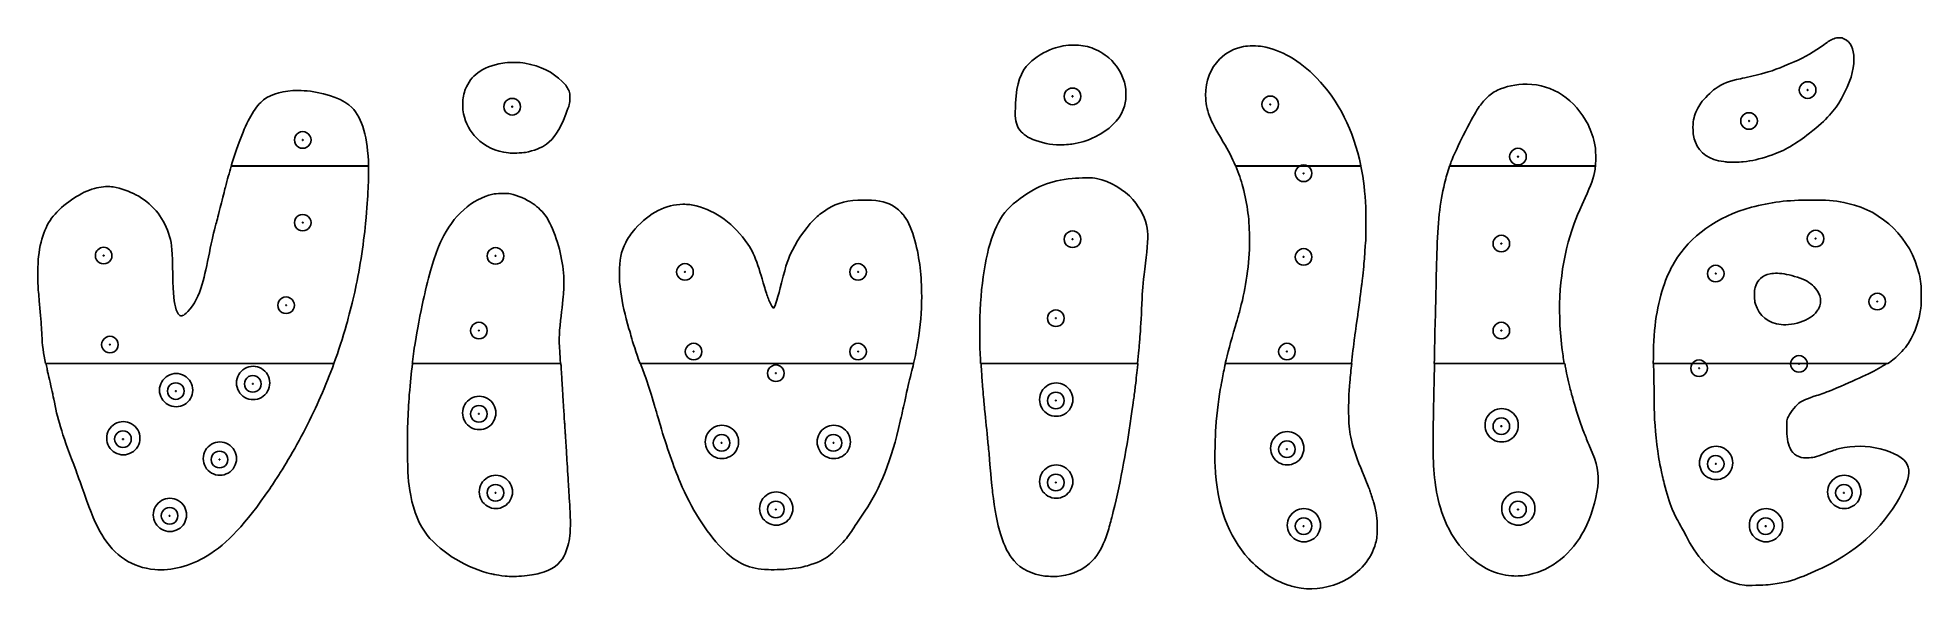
# Model space of a CAD drawing. Extents: x 191 to 5849, y 363 to 2021.
import ezdxf

# ---------------------------------------------------------------- set-up
doc = ezdxf.new("R2010")
doc.units = 0
for name, color, linetype in [('Layer_2', 7, 'CONTINUOUS'), ('Paerehull', 7, 'CONTINUOUS'), ('Paereomriss', 7, 'CONTINUOUS')]:
    doc.layers.add(name, color=color, linetype=linetype)

msp = doc.modelspace()

# ---------------------------------------------------------------- linework, layer by layer
at = {"layer": 'Layer_2', "color": 7}
for p, q in [((3303.6589, 1999.034299), (3303.6589, 1999.034299)), ((3841.0847, 1996.60071), (3841.0847, 1996.60071)), ((5601.8679, 2021.108519), (5601.8679, 2021.108519)), ((1621.6843, 1946.71204), (1621.6843, 1946.71204)), ((4665.1277, 1881.43274), (4665.1277, 1881.43274)), ((973.62772, 1862.7511), (973.62772, 1862.7511)), ((1185.2859, 1635.39368), (772.72342, 1635.39368)), ((773.02422, 1636.39368), (1185.2586, 1636.39368)), ((3340.407, 1600.4347), (3340.407, 1600.4347)), ((3789.2957, 1636.39368), (4165.6707, 1636.39368)), ((4165.8796, 1635.39368), (3789.7214, 1635.39368)), ((4870.282, 1635.39368), (4432.3172, 1635.39368)), ((4432.6648, 1636.39368), (4870.366, 1636.39368)), ((1593.1707, 1553.98352), (1593.1707, 1553.98352)), ((2671.8328, 1533.95813), (2671.8328, 1533.95813)), ((5517.8777, 1533.92497), (5517.8777, 1533.92493)), ((5416.6355, 1313.95227), (5416.6355, 1313.95227)), ((214.69412, 1043.0167), (1081.2351, 1043.0167)), ((1081.2351, 1043.0167), (216.27812, 1043.0167)), ((1316.4363, 1043.0167), (1761.7, 1043.0167)), ((1762.8933, 1043.0164), (1317.1023, 1043.0167)), ((2000.575, 1043.0167), (2822.1101, 1043.0167)), ((2822.4617, 1043.0167), (2002.5417, 1043.0167)), ((3023.6511, 1043.0167), (3495.0652, 1043.0167)), ((3495.8035, 1043.0167), (3024.8542, 1043.0167)), ((3758.3582, 1043.0167), (4137.4461, 1043.0167)), ((4138.1531, 1043.0167), (3758.7351, 1043.0167)), ((4386.1043, 1043.0167), (4776.8191, 1043.0167)), ((4778.3269, 1043.0167), (4387.0515, 1043.0167)), ((5044.0964, 1043.0167), (5748.116, 1043.0167)), ((5744.9363, 1043.0167), (5045.114, 1043.0167)), ((657.39008, 963.3146), (657.39008, 963.3146)), ((888.6391, 984.8885), (888.6391, 984.8885)), ((3300.6394, 934.8885), (3300.6394, 934.8885)), ((1567.6395, 894.8885), (1567.6395, 894.8885)), ((4638.6382, 857.8885), (4638.6382, 857.8885)), ((498.6752, 818.9971), (498.6752, 818.9971)), ((2296.6394, 807.8888), (2296.6394, 807.8888)), ((2632.6394, 807.8888), (2632.6394, 807.8888)), ((788.6391, 757.8888), (788.6391, 757.8888)), ((3994.6384, 788.8888), (3994.6384, 788.8888)), ((5282.6382, 744.8888), (5282.6382, 744.8888)), ((3300.6394, 688.8888), (3300.6394, 688.8888)), ((1617.6395, 657.8888), (1617.6395, 657.8888)), ((5667.6382, 657.8888), (5667.6382, 657.8888)), ((638.6391, 588.8888), (638.6391, 588.8888)), ((2459.6394, 607.8888), (2459.6394, 607.8888)), ((4688.6382, 607.8888), (4688.6382, 607.8888)), ((4044.6384, 557.8888), (4044.6384, 557.8888)), ((5432.6382, 557.8888), (5432.6382, 557.8888))]:
    msp.add_line(p, q, dxfattribs=at)
for points in [[(3241.1277, 1988.36634), (3214.8559, 1979.03504), (3188.5939, 1962.8644), (3170.4968, 1944.87415)], [(3303.6589, 1999.034299), (3282.6266, 1999.067399), (3261.2155, 1995.5012), (3241.1277, 1988.36634)], [(3357.28, 1990.51868), (3340.4793, 1996.1747), (3322.2169, 1999.005069), (3303.6589, 1999.034299)], [(3409.1277, 1960.28821), (3396.1521, 1971.75527), (3373.1138, 1985.18819), (3357.28, 1990.51868)], [(3813.6277, 1994.73352), (3783.3984, 1988.40295), (3761.8622, 1977.05202), (3741.5574, 1956.7472)], [(3841.0847, 1996.60071), (3830.1969, 1996.6011), (3819.5735, 1995.97868), (3813.6277, 1994.73352)], [(3870.1277, 1994.73157), (3863.1247, 1995.97718), (3851.9725, 1996.60032), (3841.0847, 1996.60071)], [(4032.6414, 1900.48938), (3981.3237, 1952.94725), (3926.5872, 1984.68909), (3870.1277, 1994.73157)], [(5556.1277, 2000.059699), (5529.6653, 1980.28038), (5498.8042, 1962.36933), (5467.6277, 1948.69446)], [(5586.1043, 2018.046019), (5575.5629, 2013.999209), (5571.5697, 2011.601809), (5556.1277, 2000.059699)], [(5601.8679, 2021.108519), (5595.5843, 2021.108519), (5592.5418, 2020.517359), (5586.1043, 2018.046019)], [(5611.3914, 2020.237429), (5610.4363, 2020.715909), (5606.1504, 2021.108519), (5601.8679, 2021.108519)], [(5618.0398, 2017.172979), (5615.3384, 2018.380569), (5612.3464, 2019.758949), (5611.3914, 2020.237429)], [(5646.5925, 1957.58118), (5646.4975, 1987.65361), (5636.2558, 2009.030189), (5618.0398, 2017.172979)], [(1588.1277, 1944.79798), (1556.9844, 1939.21961), (1531.2336, 1929.25354), (1513.5711, 1915.94446)], [(1621.6843, 1946.71204), (1608.4959, 1946.71704), (1595.2888, 1946.08068), (1588.1277, 1944.79798)], [(1655.1277, 1944.77063), (1648.0426, 1946.05919), (1634.8728, 1946.70663), (1621.6843, 1946.71204)], [(1767.1277, 1889.63001), (1738.9348, 1917.88173), (1701.4221, 1936.35124), (1655.1277, 1944.77063)], [(3170.4968, 1944.87415), (3142.8788, 1917.41931), (3132.0527, 1886.45206), (3128.6316, 1825.10852)], [(3452.1218, 1805.4972), (3472.0841, 1858.53214), (3455.1078, 1919.65357), (3409.1277, 1960.28821)], [(3741.5574, 1956.7472), (3714.3554, 1929.54521), (3699.3497, 1890.71851), (3699.573, 1848.10852)], [(5467.6277, 1948.69446), (5426.2668, 1930.55241), (5394.4941, 1918.91767), (5369.4343, 1912.73938)], [(5609.3035, 1838.60852), (5635.9342, 1887.12129), (5646.7067, 1921.49001), (5646.5925, 1957.58118)], [(1513.5711, 1915.94446), (1496.9221, 1903.39907), (1484.8543, 1887.39443), (1475.6179, 1865.60852)], [(1787.4754, 1860.34876), (1783.1429, 1871.60839), (1778.6289, 1878.10477), (1767.1277, 1889.63001)], [(4165.6707, 1636.39368), (4143.7947, 1743.14183), (4098.8218, 1832.83856), (4032.6414, 1900.48938)], [(4665.1277, 1881.43274), (4631.6673, 1881.49544), (4599.4025, 1874.97764), (4576.2195, 1863.4718)], [(4848.157, 1760.10657), (4810.7717, 1834.85702), (4740.7227, 1881.29118), (4665.1277, 1881.43274)], [(5230.1277, 1867.75891), (5218.5409, 1859.88936), (5196.2601, 1837.69748), (5187.3074, 1825.10852)], [(5306.1277, 1898.11243), (5271.7373, 1890.91409), (5253.4918, 1883.62735), (5230.1277, 1867.75891)], [(5369.4343, 1912.73938), (5348.6546, 1907.61629), (5320.9103, 1901.2066), (5306.1277, 1898.11243)], [(870.12772, 1834.54212), (858.05602, 1825.41931), (847.44422, 1812.58322), (835.43432, 1792.57727)], [(973.62772, 1862.7511), (931.18482, 1863.02282), (894.95502, 1853.30464), (870.12772, 1834.54212)], [(1010.6277, 1860.15149), (997.88352, 1861.81481), (985.51172, 1862.67502), (973.62772, 1862.7511)], [(1135.1492, 1811.72766), (1112.8369, 1834.35511), (1064.6245, 1853.10405), (1010.6277, 1860.15149)], [(1185.2586, 1636.39368), (1183.1198, 1720.56248), (1166.1758, 1780.26294), (1135.1492, 1811.72766)], [(1469.9519, 1845.60852), (1467.2431, 1833.60398), (1467.4675, 1806.04714), (1470.3816, 1792.92493)], [(1475.6179, 1865.60852), (1474.1683, 1862.18922), (1471.8344, 1853.9511), (1469.9519, 1845.60852)], [(1777.491, 1791.23548), (1788.6824, 1819.12207), (1789.9623, 1824.11582), (1790.0203, 1840.10852)], [(1790.0203, 1840.10852), (1790.0643, 1852.30744), (1789.8195, 1854.25694), (1787.4754, 1860.34876)], [(3128.6316, 1825.10852), (3126.3291, 1783.82319), (3127.9247, 1767.81052), (3135.8914, 1752.25501)], [(3699.573, 1848.10852), (3699.6952, 1824.78896), (3702.86, 1807.98649), (3711.3445, 1785.60852)], [(4541.6023, 1838.16321), (4521.3242, 1817.83212), (4512.3446, 1803.32272), (4472.8738, 1727.10657)], [(4576.2195, 1863.4718), (4561.9876, 1856.40844), (4553.9113, 1850.50429), (4541.6023, 1838.16321)], [(5187.3074, 1825.10852), (5177.8509, 1811.81115), (5170.125, 1795.61775), (5166.4089, 1781.31165)], [(5513.6277, 1734.97962), (5566.3092, 1776.67407), (5588.5003, 1800.71172), (5609.3035, 1838.60852)], [(835.43432, 1792.57727), (814.81422, 1758.22844), (793.85182, 1705.67665), (773.02422, 1636.39368)], [(1470.3816, 1792.92493), (1476.9486, 1763.35371), (1489.4618, 1740.26372), (1510.1199, 1719.5929)], [(1719.9597, 1701.93079), (1742.6563, 1718.63907), (1757.7757, 1742.10906), (1777.491, 1791.23548)], [(3367.2605, 1723.20032), (3409.8633, 1744.21038), (3440.0852, 1773.51903), (3452.1218, 1805.4972)], [(3711.3445, 1785.60852), (3719.0084, 1765.39492), (3726.6138, 1750.99911), (3752.5515, 1707.60852)], [(4869.3172, 1694.60657), (4864.1824, 1721.40995), (4858.1111, 1740.20367), (4848.157, 1760.10657)], [(5166.4089, 1781.31165), (5163.5849, 1770.43982), (5163.3633, 1768.32817), (5163.3113, 1751.60852)], [(1510.1199, 1719.5929), (1535.0944, 1694.60296), (1567.0306, 1679.63744), (1605.1277, 1675.07337)], [(1656.6277, 1677.01673), (1682.0676, 1681.79999), (1704.7178, 1690.71033), (1719.9597, 1701.93079)], [(3135.8914, 1752.25501), (3142.7021, 1738.95664), (3154.8726, 1728.00073), (3172.1277, 1719.63196)], [(3172.1277, 1719.63196), (3193.8899, 1709.07722), (3224.6556, 1701.32452), (3251.1277, 1699.72571)], [(3251.1277, 1699.72571), (3261.7958, 1699.0814), (3287.8692, 1700.17999), (3297.6277, 1701.6847)], [(3297.6277, 1701.6847), (3323.6298, 1705.69408), (3345.4072, 1712.4231), (3367.2605, 1723.20032)], [(3752.5515, 1707.60852), (3767.179, 1683.13849), (3779.3485, 1659.55045), (3789.2957, 1636.39368)], [(4472.8738, 1727.10657), (4460.82, 1703.83137), (4442.6299, 1664.06919), (4437.1902, 1649.10657)], [(5163.3113, 1751.60852), (5163.2493, 1731.75128), (5164.8058, 1722.27483), (5170.5652, 1707.44251)], [(5170.5652, 1707.44251), (5183.4815, 1674.17887), (5212.2923, 1654.56958), (5256.1277, 1649.20423)], [(5456.1277, 1694.95618), (5476.3833, 1706.90334), (5491.0601, 1717.11862), (5513.6277, 1734.97962)], [(1605.1277, 1675.07337), (1616.4758, 1673.71386), (1644.7344, 1674.78054), (1656.6277, 1677.01673)], [(4437.1902, 1649.10657), (4435.5311, 1644.54292), (4434.0611, 1640.39518), (4432.6648, 1636.39368)], [(4870.366, 1636.39368), (4871.7172, 1654.36256), (4871.3803, 1683.83886), (4869.3172, 1694.60657)], [(5256.1277, 1649.20423), (5261.0777, 1648.59836), (5266.2527, 1647.93996), (5267.6277, 1647.74134)], [(5267.6277, 1647.74134), (5274.4903, 1646.75004), (5301.6914, 1647.28973), (5313.6277, 1648.65345)], [(5313.6277, 1648.65345), (5341.6282, 1651.85252), (5360.9238, 1656.26791), (5392.1277, 1666.61829)], [(5392.1277, 1666.61829), (5419.4146, 1675.66941), (5435.5122, 1682.79674), (5456.1277, 1694.95618)], [(772.72342, 1635.39368), (766.83832, 1615.77024), (760.96432, 1594.88611), (755.11212, 1572.60852)], [(1184.1336, 1569.60852), (1185.4047, 1592.95452), (1185.7772, 1614.887), (1185.2859, 1635.39368)], [(3298.9754, 1598.61243), (3231.207, 1591.74534), (3188.1848, 1574.23345), (3132.157, 1530.70618)], [(3340.407, 1600.4347), (3326.334, 1600.4065), (3310.6432, 1599.79475), (3298.9754, 1598.61243)], [(3372.1277, 1598.75891), (3366.9346, 1599.90747), (3354.48, 1600.46288), (3340.407, 1600.4347)], [(3480.7605, 1535.59485), (3456.5173, 1564.03968), (3411.955, 1589.95023), (3372.1277, 1598.75891)], [(3789.7214, 1635.39368), (3798.69, 1614.39011), (3805.8369, 1593.73538), (3811.2586, 1573.10852)], [(4180.3172, 1512.60852), (4178.6066, 1555.6209), (4173.7634, 1596.62833), (4165.8796, 1635.39368)], [(4432.3172, 1635.39368), (4425.8549, 1616.79327), (4421.8423, 1602.9845), (4417.1433, 1583.60657)], [(4839.3738, 1540.10657), (4856.9104, 1578.27688), (4864.4759, 1600.18352), (4869.2507, 1626.60657)], [(4869.2507, 1626.60657), (4869.663, 1628.8884), (4870.0018, 1631.92951), (4870.282, 1635.39368)], [(369.12772, 1570.50501), (330.8512, 1561.82299), (284.6753, 1533.82213), (249.41483, 1497.9093)], [(418.37967, 1573.1554), (406.58057, 1575.39305), (385.72758, 1574.27025), (369.12772, 1570.50501)], [(486.62772, 1549.79798), (468.08953, 1559.52222), (440.53099, 1568.95449), (418.37967, 1573.1554)], [(584.6199, 1434.10852), (567.64509, 1484.88812), (533.48163, 1525.22067), (486.62772, 1549.79798)], [(755.11212, 1572.60852), (754.38972, 1569.85852), (749.03281, 1548.48352), (743.2078, 1525.10852)], [(1176.0418, 1463.10852), (1180.6678, 1514.69094), (1182.3439, 1536.74026), (1184.1336, 1569.60852)], [(1558.6277, 1551.60852), (1496.2529, 1537.72869), (1438.8592, 1486.45785), (1404.1492, 1413.60852)], [(1583.6277, 1553.78626), (1572.7868, 1553.47041), (1563.2738, 1552.64239), (1558.6277, 1551.60852)], [(1593.1707, 1553.98352), (1590.5457, 1553.96962), (1587.4564, 1553.89782), (1583.6277, 1553.78626)], [(1611.6277, 1552.13782), (1604.736, 1553.55497), (1601.0457, 1554.02527), (1593.1707, 1553.98352)], [(1679.2586, 1522.95813), (1658.0188, 1537.10161), (1633.678, 1547.60358), (1611.6277, 1552.13782)], [(2671.8328, 1533.95813), (2624.8735, 1534.12946), (2594.9045, 1526.33677), (2562.5437, 1506.05579)], [(2681.4578, 1533.81751), (2678.1704, 1533.89841), (2674.9634, 1533.94671), (2671.8328, 1533.95813)], [(2765.4675, 1513.0929), (2744.2306, 1527.20262), (2721.3951, 1532.8351), (2681.4578, 1533.81751)], [(3132.157, 1530.70618), (3102.501, 1507.66679), (3087.5924, 1489.089), (3071.0867, 1454.60657)], [(3524.1648, 1449.60657), (3520.3665, 1476.73542), (3505.0288, 1507.12058), (3480.7605, 1535.59485)], [(3811.2586, 1573.10852), (3825.6399, 1518.39426), (3831.3313, 1473.12423), (3831.3113, 1413.60852)], [(4417.1433, 1583.60657), (4403.2914, 1526.48376), (4396.4909, 1464.35065), (4394.155, 1373.60657)], [(4794.2664, 1426.60657), (4804.9796, 1462.14086), (4814.1145, 1485.12658), (4839.3738, 1540.10657)], [(5517.8777, 1533.92493), (5447.8188, 1533.98303), (5395.1391, 1527.48175), (5338.8152, 1512.05188)], [(5532.1277, 1533.82727), (5527.2964, 1533.88877), (5522.5483, 1533.92107), (5517.8777, 1533.92497)], [(5628.6277, 1523.96595), (5594.2535, 1531.59029), (5578.0932, 1533.24235), (5532.1277, 1533.82727)], [(249.41483, 1497.9093), (218.16676, 1466.08312), (201.88662, 1426.87557), (193.86014, 1364.11438)], [(743.2078, 1525.10852), (732.92871, 1483.86002), (730.98386, 1476.34505), (726.78006, 1461.60852)], [(1718.5183, 1484.85462), (1710.9349, 1496.21782), (1692.3996, 1514.20754), (1679.2586, 1522.95813)], [(1749.1629, 1417.10852), (1739.4728, 1445.7264), (1728.6182, 1469.72046), (1718.5183, 1484.85462)], [(2129.573, 1521.1593), (2078.5268, 1521.0849), (2029.7709, 1495.9408), (1986.155, 1447.19446)], [(2169.6277, 1516.44641), (2154.7256, 1520.04825), (2145.0893, 1521.18191), (2129.573, 1521.1593)], [(2324.2019, 1401.60657), (2283.646, 1461.11925), (2228.247, 1502.2781), (2169.6277, 1516.44641)], [(2529.6277, 1481.77063), (2508.4306, 1463.2601), (2475.9337, 1418.51755), (2458.155, 1383.36438)], [(2562.5437, 1506.05579), (2552.2399, 1499.59828), (2538.0698, 1489.14274), (2529.6277, 1481.77063)], [(2794.3132, 1485.60657), (2787.9084, 1494.10588), (2773.7789, 1507.57078), (2765.4675, 1513.0929)], [(2826.4539, 1412.10657), (2819.2121, 1440.6859), (2806.8357, 1468.98905), (2794.3132, 1485.60657)], [(4179.1394, 1397.69641), (4180.7742, 1405.35608), (4181.5543, 1481.49488), (4180.3172, 1512.60852)], [(5338.8152, 1512.05188), (5236.4469, 1484.00822), (5154.0019, 1425.31697), (5107.9168, 1347.67884)], [(5842.5886, 1312.10852), (5816.843, 1418.82293), (5734.3352, 1500.51956), (5628.6277, 1523.96595)], [(596.60428, 1335.10852), (595.45218, 1393.91066), (593.97298, 1406.12908), (584.6199, 1434.10852)], [(726.78006, 1461.60852), (720.39995, 1439.24288), (714.75984, 1414.50265), (707.17459, 1375.60852)], [(1143.5789, 1257.10852), (1156.3796, 1312.46954), (1170.6581, 1403.07859), (1176.0418, 1463.10852)], [(1771.1043, 1256.10852), (1775.0654, 1307.59129), (1767.5362, 1362.84688), (1749.1629, 1417.10852)], [(1986.155, 1447.19446), (1972.7373, 1432.19854), (1964.8549, 1420.96986), (1957.6609, 1406.60657)], [(3071.0867, 1454.60657), (3042.611, 1395.11767), (3024.9761, 1297.82089), (3021.5535, 1181.32532)], [(3519.1179, 1344.60657), (3525.2407, 1389.96772), (3527.1, 1428.64159), (3524.1648, 1449.60657)], [(4769.7019, 1091.1066), (4754.9301, 1210.79246), (4763.1838, 1323.50925), (4794.2664, 1426.60657)], [(193.86014, 1364.11438), (191.71686, 1347.35549), (191.42262, 1285.48163), (193.38162, 1263.60852)], [(707.17459, 1375.60852), (700.25704, 1340.1381), (692.71295, 1307.15971), (685.62576, 1281.41126)], [(1404.1492, 1413.60852), (1388.0752, 1379.87251), (1372.3908, 1330.33633), (1356.655, 1263.60852)], [(1957.6609, 1406.60657), (1943.7253, 1378.78288), (1938.5507, 1354.04275), (1938.5027, 1315.02649)], [(2354.9422, 1337.10657), (2344.8806, 1366.86153), (2337.9049, 1381.49849), (2324.2019, 1401.60657)], [(2458.155, 1383.36438), (2445.3146, 1357.97562), (2440.3713, 1342.97864), (2425.7664, 1285.10657)], [(2846.6121, 1244.60657), (2846.6391, 1306.65673), (2840.7282, 1355.77394), (2826.4539, 1412.10657)], [(3831.3113, 1413.60852), (3831.2973, 1372.70492), (3829.3533, 1345.49145), (3823.5964, 1305.60852)], [(4172.1687, 1315.10852), (4175.1962, 1344.18724), (4176.5757, 1359.97984), (4177.6238, 1377.60852)], [(4177.6238, 1377.60852), (4178.2123, 1387.50852), (4178.8942, 1396.54735), (4179.1394, 1397.69641)], [(4394.155, 1373.60657), (4393.8577, 1362.05657), (4393.3804, 1347.88157), (4393.0964, 1342.10657)], [(605.29178, 1213.10852), (599.97026, 1235.44617), (598.02018, 1262.8422), (596.60428, 1335.10852)], [(1938.5027, 1315.02649), (1938.4747, 1292.3059), (1939.1635, 1282.94594), (1942.6961, 1258.10657)], [(2375.2644, 1270.60657), (2362.3463, 1314.16109), (2359.0119, 1325.0711), (2354.9422, 1337.10657)], [(3508.6433, 1238.60657), (3509.9334, 1270.49412), (3512.171, 1293.13998), (3519.1179, 1344.60657)], [(3823.5964, 1305.60852), (3818.628, 1271.18831), (3812.8868, 1243.31663), (3803.2019, 1206.60852)], [(4167.616, 1274.10852), (4168.6415, 1281.7264), (4169.465, 1289.14011), (4172.1687, 1315.10852)], [(4393.0964, 1342.10657), (4392.8123, 1336.33157), (4391.9272, 1297.85657), (4391.1296, 1256.60657)], [(5107.9168, 1347.67884), (5094.1012, 1324.40429), (5083.2079, 1300.16052), (5073.5925, 1271.28821)], [(5349.9675, 1271.10852), (5356.4257, 1294.14437), (5370.8453, 1307.28866), (5394.9734, 1312.13196)], [(5394.9734, 1312.13196), (5401.692, 1313.48061), (5408.8803, 1314.09051), (5416.6355, 1313.95227)], [(5416.6355, 1313.95227), (5433.6969, 1313.64815), (5453.5076, 1309.71673), (5477.1277, 1302.02649)], [(5477.1277, 1302.02649), (5500.9521, 1294.26973), (5513.8128, 1286.98724), (5526.6238, 1273.99915)], [(5849.0652, 1246.60852), (5849.1192, 1278.43689), (5848.0124, 1289.62685), (5842.5886, 1312.10852)], [(193.38162, 1263.60852), (194.07124, 1255.90852), (195.09911, 1244.20852), (195.66678, 1237.60852)], [(685.62576, 1281.41126), (675.90394, 1246.09098), (662.35333, 1220.53357), (642.02225, 1199.16907)], [(1140.0574, 1241.60852), (1140.9132, 1245.45852), (1142.498, 1252.43352), (1143.5789, 1257.10852)], [(1356.655, 1263.60852), (1354.9689, 1256.45852), (1352.9342, 1247.90852), (1352.1336, 1244.60852)], [(1762.1531, 1172.62024), (1765.9242, 1205.05075), (1770.3577, 1246.40416), (1771.1043, 1256.10852)], [(1942.6961, 1258.10657), (1947.3425, 1225.43554), (1955.7315, 1187.82119), (1967.3386, 1147.60657)], [(2387.7058, 1233.4093), (2384.0166, 1242.69627), (2379.8309, 1255.21011), (2375.2644, 1270.60657)], [(2425.7664, 1285.10657), (2415.3578, 1243.86192), (2405.8197, 1212.94022), (2402.4793, 1209.60657)], [(4163.0789, 1239.10852), (4165.0197, 1254.23352), (4167.0606, 1269.98352), (4167.616, 1274.10852)], [(4391.1296, 1256.60657), (4390.3322, 1215.35657), (4389.4463, 1177.10657), (4389.1609, 1171.60657)], [(5073.5925, 1271.28821), (5053.2043, 1210.06814), (5044.0651, 1140.34157), (5044.0964, 1043.0167)], [(5348.1492, 1247.60852), (5348.1492, 1261.02035), (5348.5298, 1265.98047), (5349.9675, 1271.10852)], [(5350.9832, 1221.60852), (5348.3398, 1230.01131), (5348.1492, 1231.73658), (5348.1492, 1247.60852)], [(5526.6238, 1273.99915), (5544.378, 1255.99944), (5550.4939, 1236.0892), (5544.2058, 1216.75891)], [(5846.8523, 1204.10852), (5848.7343, 1214.97936), (5849.0212, 1220.51851), (5849.0652, 1246.60852)], [(195.66678, 1237.60852), (196.23445, 1231.00852), (197.80658, 1213.23352), (199.16092, 1198.10852)], [(199.16092, 1198.10852), (201.89624, 1167.56117), (203.28232, 1148.07141), (204.10037, 1128.60852)], [(616.27811, 1189.10852), (611.66074, 1193.16262), (608.28777, 1200.53254), (605.29178, 1213.10852)], [(642.02225, 1199.16907), (629.53594, 1186.0481), (622.77378, 1183.40524), (616.27811, 1189.10852)], [(1119.1355, 1160.10852), (1125.455, 1182.30581), (1136.0496, 1223.57815), (1140.0574, 1241.60852)], [(1352.1336, 1244.60852), (1345.8509, 1218.70953), (1332.6006, 1151.79226), (1327.9851, 1122.65344)], [(2402.4793, 1209.60657), (2400.4088, 1207.54032), (2393.6661, 1218.40507), (2387.7058, 1233.4093)], [(2835.0437, 1108.10657), (2843.3997, 1158.38811), (2846.5911, 1196.04374), (2846.6121, 1244.60657)], [(3502.6277, 1130.10657), (3504.8743, 1158.04943), (3506.7589, 1192.03061), (3508.6433, 1238.60657)], [(3803.2019, 1206.60852), (3799.8476, 1193.89505), (3797.633, 1186.12034), (3788.1101, 1153.60852)], [(4156.1355, 1187.10852), (4158.0138, 1200.58352), (4161.138, 1223.98352), (4163.0789, 1239.10852)], [(5428.6277, 1160.17298), (5388.5686, 1164.91407), (5362.2726, 1185.72109), (5350.9832, 1221.60852)], [(5538.7039, 1204.2218), (5535.4301, 1199.27664), (5526.9807, 1190.32435), (5521.1902, 1185.66516)], [(5544.2058, 1216.75891), (5542.7196, 1212.1902), (5540.2438, 1206.54784), (5538.7039, 1204.2218)], [(5822.6511, 1126.05969), (5834.4703, 1149.57826), (5841.129, 1171.05019), (5846.8523, 1204.10852)], [(1081.2351, 1043.0167), (1095.3019, 1081.6298), (1107.7442, 1120.09678), (1119.1355, 1160.10852)], [(1760.6355, 1058.6085), (1756.7842, 1112.2723), (1756.9957, 1128.26737), (1762.1531, 1172.62024)], [(1967.3386, 1147.60657), (1970.3548, 1137.15657), (1973.4011, 1126.58157), (1974.1101, 1124.10657)], [(3021.5535, 1181.32532), (3020.4276, 1143.00353), (3021.4675, 1073.3574), (3023.6101, 1043.6066)], [(3788.1101, 1153.60852), (3774.5778, 1107.40843), (3765.4285, 1073.6174), (3758.3582, 1043.0167)], [(4147.0418, 1121.60852), (4148.5094, 1132.38002), (4149.1795, 1137.20346), (4156.1355, 1187.10852)], [(4388.1101, 1135.10657), (4387.6668, 1113.02203), (4386.9423, 1080.0457), (4386.1043, 1043.0167)], [(4389.1609, 1171.60657), (4388.8756, 1166.10657), (4388.4027, 1149.68157), (4388.1101, 1135.10657)], [(5459.1277, 1161.21985), (5447.2638, 1159.6171), (5436.4646, 1159.24546), (5428.6277, 1160.17298)], [(5521.1902, 1185.66516), (5507.1403, 1174.36027), (5481.425, 1164.23209), (5459.1277, 1161.21985)], [(204.10037, 1128.60852), (205.27456, 1100.67272), (208.77932, 1072.3625), (214.69412, 1043.0167)], [(1327.9851, 1122.65344), (1322.0766, 1085.3518), (1320.1237, 1072.0082), (1317.073, 1048.1085)], [(1974.1101, 1124.10657), (1978.6216, 1108.35644), (1988.8519, 1077.1482), (2000.575, 1043.0167)], [(2822.1101, 1043.0167), (2827.8308, 1066.9485), (2830.64, 1081.6071), (2835.0437, 1108.10657)], [(3495.0652, 1043.0167), (3498.1588, 1073.9182), (3500.2821, 1097.2543), (3501.1043, 1109.60657)], [(3501.1043, 1109.60657), (3501.4337, 1114.55657), (3502.1192, 1123.78157), (3502.6277, 1130.10657)], [(4137.4461, 1043.0167), (4140.3292, 1069.5498), (4143.529, 1095.8245), (4147.0418, 1121.60852)], [(4776.8191, 1043.0167), (4773.7636, 1060.4135), (4771.9615, 1072.7978), (4769.7019, 1091.1066)], [(5784.6375, 1073.0206), (5801.2616, 1089.747), (5811.7723, 1104.41262), (5822.6511, 1126.05969)], [(216.27812, 1043.0167), (216.42452, 1042.3071), (216.56452, 1041.6005), (216.71372, 1040.8897)], [(216.71372, 1040.8897), (217.81032, 1035.6647), (219.36832, 1028.238), (220.17662, 1024.3878)], [(220.17662, 1024.3878), (221.88052, 1016.2711), (222.88482, 1011.8583), (228.60622, 987.3877)], [(788.6391, 984.8885), (788.6391, 1002.751779), (798.169046, 1019.25813), (813.6391, 1028.18977)], [(813.6391, 1028.18977), (829.109154, 1037.12141), (848.169046, 1037.12141), (863.6391, 1028.18977)], [(863.6391, 1028.18977), (879.109154, 1019.25813), (888.6391, 1002.751779), (888.6391, 984.8885)], [(1041.3445, 943.3897), (1056.0828, 977.4233), (1069.2469, 1010.2867), (1081.2351, 1043.0167)], [(1317.1023, 1043.0167), (1313.4265, 1013.3761), (1310.8376, 987.3845), (1307.7136, 948.8897)], [(1317.073, 1048.1085), (1316.852, 1046.3774), (1316.6495, 1044.7176), (1316.4363, 1043.0167)], [(1761.7, 1043.0167), (1761.3031, 1048.983), (1760.9151, 1054.7136), (1760.6355, 1058.6085)], [(1763.6511, 1031.3894), (1763.4347, 1034.8244), (1763.1594, 1038.9818), (1762.8933, 1043.0164)], [(1765.1628, 1008.8894), (1764.9197, 1011.9144), (1764.2403, 1022.0394), (1763.6511, 1031.3894)], [(2002.5417, 1043.0167), (2007.4419, 1028.7833), (2012.5549, 1014.1511), (2017.6472, 999.8877)], [(2815.2097, 1013.792), (2818.1031, 1025.252), (2820.454, 1034.6946), (2822.4617, 1043.0167)], [(3023.6101, 1043.6066), (3023.6231, 1043.4325), (3023.6381, 1043.1944), (3023.6511, 1043.0167)], [(3024.8542, 1043.0167), (3025.3301, 1036.2289), (3025.8705, 1028.1227), (3026.1511, 1023.3878)], [(3026.1511, 1023.3878), (3026.8866, 1010.9747), (3028.3973, 990.0505), (3029.6531, 974.8877)], [(3488.1804, 974.3877), (3491.5759, 1002.2701), (3492.8714, 1013.9094), (3495.6413, 1041.3878)], [(3495.6413, 1041.3878), (3495.7003, 1041.9689), (3495.7455, 1042.4407), (3495.8035, 1043.0167)], [(3758.7351, 1043.0167), (3754.9121, 1026.2751), (3751.6863, 1010.3973), (3748.7039, 993.8897)], [(4132.6687, 987.3897), (4134.3313, 1006.0122), (4136.1663, 1024.574), (4138.1531, 1043.0167)], [(4387.0515, 1043.0167), (4386.4321, 1015.6923), (4385.7753, 986.9667), (4385.0398, 955.8877)], [(4781.1687, 1027.3878), (4780.0948, 1033.1703), (4779.1764, 1038.2374), (4778.3269, 1043.0167)], [(4794.7117, 966.3877), (4791.1756, 980.1414), (4783.6357, 1014.1041), (4781.1687, 1027.3878)], [(5045.114, 1043.0167), (5045.139, 1030.9033), (5045.2962, 1018.3914), (5045.5984, 1005.3897)], [(5606.6394, 974.7178), (5674.4971, 1003.9461), (5715.6528, 1023.9277), (5744.9363, 1043.0167)], [(5748.116, 1043.0167), (5762.5567, 1052.7707), (5774.0795, 1062.3977), (5784.6375, 1073.0206)], [(228.60622, 987.3877), (232.54972, 970.5215), (234.50212, 961.9671), (236.58872, 952.3877)], [(557.39008, 963.3146), (557.39008, 981.177879), (566.920026, 997.68423), (582.39008, 1006.61587)], [(582.39008, 920.01333), (566.920026, 928.94497), (557.39008, 945.451321), (557.39008, 963.3146)], [(582.39008, 1006.61587), (597.860134, 1015.54751), (616.920026, 1015.54751), (632.39008, 1006.61587)], [(632.39008, 1006.61587), (647.860134, 997.68423), (657.39008, 981.177879), (657.39008, 963.3146)], [(657.39008, 963.3146), (657.39008, 945.451321), (647.860134, 928.94497), (632.39008, 920.01333)], [(813.6391, 941.58723), (798.169046, 950.51887), (788.6391, 967.025221), (788.6391, 984.8885)], [(888.6391, 984.8885), (888.6391, 967.025221), (879.109154, 950.51887), (863.6391, 941.58723)], [(1766.6511, 984.8894), (1766.0766, 995.0644), (1765.4059, 1005.8644), (1765.1628, 1008.8894)], [(1768.1589, 959.3894), (1767.9036, 963.2394), (1767.2257, 974.7144), (1766.6511, 984.8894)], [(2017.6472, 999.8877), (2028.9874, 968.1245), (2033.6196, 953.686), (2044.1199, 917.3877)], [(2795.5515, 929.3877), (2804.7033, 971.0217), (2808.1702, 985.9104), (2815.2097, 1013.792)], [(3029.6531, 974.8877), (3031.4577, 953.0997), (3033.6157, 928.3634), (3034.5828, 918.3877)], [(3200.6394, 934.8885), (3200.6394, 952.751779), (3210.169346, 969.25813), (3225.6394, 978.18977)], [(3225.6394, 978.18977), (3241.109454, 987.12141), (3260.169346, 987.12141), (3275.6394, 978.18977)], [(3275.6394, 978.18977), (3291.109454, 969.25813), (3300.6394, 952.751779), (3300.6394, 934.8885)], [(3483.6589, 938.8877), (3484.6054, 945.2598), (3485.2371, 950.2187), (3488.1804, 974.3877)], [(3745.6765, 977.3897), (3740.0122, 947.5491), (3733.7617, 897.3255), (3730.0574, 851.8897)], [(3748.7039, 993.8897), (3747.5612, 987.5647), (3746.1985, 980.1397), (3745.6765, 977.3897)], [(4135.2703, 822.3897), (4127.646, 861.009), (4126.7066, 920.6072), (4132.6687, 987.3897)], [(4798.7312, 950.6006), (4798.2171, 952.6835), (4796.4085, 959.7877), (4794.7117, 966.3877)], [(5045.5984, 1005.3897), (5046.1992, 979.5397), (5046.6904, 943.8456), (5046.6804, 926.0694)], [(5572.1394, 960.4327), (5573.7894, 961.1633), (5580.3144, 963.8369), (5586.6394, 966.3721)], [(5586.6394, 966.3721), (5592.9644, 968.9074), (5599.0394, 971.3852), (5600.1394, 971.8799)], [(5600.1394, 971.8799), (5601.2394, 972.3746), (5604.1644, 973.6517), (5606.6394, 974.7178)], [(236.58872, 952.3877), (237.06792, 950.1877), (239.31612, 938.9377), (241.58482, 927.3877)], [(241.58482, 927.3877), (252.98072, 869.37), (267.12732, 824.4757), (306.65902, 720.8877)], [(632.39008, 920.01333), (616.920026, 911.08169), (597.860134, 911.08169), (582.39008, 920.01333)], [(863.6391, 941.58723), (848.169046, 932.65559), (829.109154, 932.65559), (813.6391, 941.58723)], [(944.12572, 754.8897), (978.10702, 811.2872), (1015.7123, 884.2), (1041.3445, 943.3897)], [(1307.7136, 948.8897), (1303.2399, 893.7634), (1301.2774, 835.3402), (1301.9675, 777.8897)], [(1467.6395, 894.8885), (1467.6395, 912.751779), (1477.169446, 929.25813), (1492.6395, 938.18977)], [(1492.6395, 938.18977), (1508.109554, 947.12141), (1527.169446, 947.12141), (1542.6395, 938.18977)], [(1542.6395, 938.18977), (1558.109554, 929.25813), (1567.6395, 912.751779), (1567.6395, 894.8885)], [(1771.6335, 903.3894), (1770.4667, 922.9004), (1768.8365, 949.1701), (1768.1589, 959.3894)], [(2044.1199, 917.3877), (2047.6202, 905.2878), (2052.1436, 889.7627), (2054.1706, 882.8877)], [(2789.0632, 900.3877), (2790.4553, 906.4377), (2793.3754, 919.4878), (2795.5515, 929.3877)], [(3034.5828, 918.3877), (3035.116, 912.8877), (3036.2685, 900.9627), (3037.1433, 891.8877)], [(3225.6394, 891.58723), (3210.169346, 900.51887), (3200.6394, 917.025221), (3200.6394, 934.8885)], [(3300.6394, 934.8885), (3300.6394, 917.025221), (3291.109454, 900.51887), (3275.6394, 891.58723)], [(3422.071, 598.9659), (3445.2071, 693.4334), (3463.1552, 790.1443), (3479.1218, 906.3877)], [(3479.1218, 906.3877), (3481.086, 920.6877), (3483.1279, 935.3127), (3483.6589, 938.8877)], [(4385.0398, 955.8877), (4382.4688, 847.2553), (4382.1139, 767.0402), (4384.071, 736.8877)], [(4563.6382, 901.18977), (4579.108254, 910.12141), (4598.168146, 910.12141), (4613.6382, 901.18977)], [(4807.1394, 920.8877), (4803.7051, 932.5881), (4799.5751, 947.181), (4798.7312, 950.6006)], [(4835.6003, 836.8877), (4829.1992, 852.6603), (4813.9848, 897.5657), (4807.1394, 920.8877)], [(5046.6804, 926.0694), (5046.6664, 881.8882), (5050.0439, 835.1533), (5057.2449, 779.8897)], [(5447.4675, 879.3174), (5452.4587, 892.8471), (5467.7117, 912.8222), (5481.6706, 924.1084)], [(5481.6706, 924.1084), (5490.3511, 931.1269), (5506.5909, 938.1924), (5534.1394, 946.9366)], [(5534.1394, 946.9366), (5547.1737, 951.0738), (5566.5216, 957.945), (5572.1394, 960.4327)], [(398.6752, 818.9971), (398.6752, 836.860379), (408.205146, 853.36673), (423.6752, 862.29837)], [(423.6752, 862.29837), (439.145254, 871.23001), (458.205146, 871.23001), (473.6752, 862.29837)], [(473.6752, 862.29837), (489.145254, 853.36673), (498.6752, 836.860379), (498.6752, 818.9971)], [(1492.6395, 851.58723), (1477.169446, 860.51887), (1467.6395, 877.025221), (1467.6395, 894.8885)], [(1542.6395, 851.58723), (1527.169446, 842.65559), (1508.109554, 842.65559), (1492.6395, 851.58723)], [(1567.6395, 894.8885), (1567.6395, 877.025221), (1558.109554, 860.51887), (1542.6395, 851.58723)], [(1774.1179, 864.8894), (1773.6094, 870.8539), (1773.1924, 877.3222), (1771.6335, 903.3894)], [(1775.1355, 848.3894), (1774.8343, 854.4394), (1774.3759, 861.8644), (1774.1179, 864.8894)], [(2054.1706, 882.8877), (2056.1976, 876.0127), (2059.5733, 864.5378), (2061.6726, 857.3877)], [(2061.6726, 857.3877), (2079.7178, 795.9275), (2102.3301, 731.0062), (2120.8835, 687.3877)], [(2196.6394, 807.8888), (2196.6394, 825.752079), (2206.169346, 842.25843), (2221.6394, 851.19007)], [(2221.6394, 851.19007), (2237.109454, 860.12171), (2256.169346, 860.12171), (2271.6394, 851.19007)], [(2271.6394, 851.19007), (2287.109454, 842.25843), (2296.6394, 825.752079), (2296.6394, 807.8888)], [(2532.6394, 807.8888), (2532.6394, 825.752079), (2542.169346, 842.25843), (2557.6394, 851.19007)], [(2557.6394, 851.19007), (2573.109454, 860.12171), (2592.169346, 860.12171), (2607.6394, 851.19007)], [(2607.6394, 851.19007), (2623.109454, 842.25843), (2632.6394, 825.752079), (2632.6394, 807.8888)], [(2676.0847, 600.3877), (2722.7542, 668.8376), (2755.6821, 752.5463), (2782.0945, 869.8877)], [(2782.0945, 869.8877), (2783.8966, 877.8939), (2785.0574, 882.9784), (2789.0632, 900.3877)], [(3037.1433, 891.8877), (3039.8699, 863.6039), (3043.7822, 824.5744), (3046.616, 797.3877)], [(3275.6394, 891.58723), (3260.169346, 882.65559), (3241.109454, 882.65559), (3225.6394, 891.58723)], [(3730.0574, 851.8897), (3728.1245, 828.1816), (3726.803, 758.7145), (3727.8503, 735.8897)], [(4538.6382, 857.8885), (4538.6382, 875.751779), (4548.168146, 892.25813), (4563.6382, 901.18977)], [(4563.6382, 814.58723), (4548.168146, 823.51887), (4538.6382, 840.025221), (4538.6382, 857.8885)], [(4613.6382, 901.18977), (4629.108254, 892.25813), (4638.6382, 875.751779), (4638.6382, 857.8885)], [(4638.6382, 857.8885), (4638.6382, 840.025221), (4629.108254, 823.51887), (4613.6382, 814.58723)], [(5454.7039, 789.3038), (5447.132, 805.2742), (5444.3218, 823.1901), (5444.8718, 852.003)], [(5444.8718, 852.003), (5445.2326, 870.9017), (5445.5351, 874.079), (5447.4675, 879.3174)], [(423.6752, 775.69583), (408.205146, 784.62747), (398.6752, 801.133821), (398.6752, 818.9971)], [(498.6752, 818.9971), (498.6752, 801.133821), (489.145254, 784.62747), (473.6752, 775.69583)], [(688.6391, 757.8888), (688.6391, 775.752079), (698.169046, 792.25843), (713.6391, 801.19007)], [(713.6391, 801.19007), (729.109154, 810.12171), (748.169046, 810.12171), (763.6391, 801.19007)], [(763.6391, 801.19007), (779.109154, 792.25843), (788.6391, 775.752079), (788.6391, 757.8888)], [(1776.1335, 832.8894), (1775.8853, 835.3644), (1775.4366, 842.3394), (1775.1355, 848.3894)], [(1777.1296, 818.3894), (1776.8294, 823.8894), (1776.3817, 830.4144), (1776.1335, 832.8894)], [(1780.6355, 761.3894), (1778.6236, 793.0136), (1777.6664, 808.5549), (1777.1296, 818.3894)], [(2221.6394, 764.58753), (2206.169346, 773.51917), (2196.6394, 790.025521), (2196.6394, 807.8888)], [(2296.6394, 807.8888), (2296.6394, 790.025521), (2287.109454, 773.51917), (2271.6394, 764.58753)], [(2557.6394, 764.58753), (2542.169346, 773.51917), (2532.6394, 790.025521), (2532.6394, 807.8888)], [(2632.6394, 807.8888), (2632.6394, 790.025521), (2623.109454, 773.51917), (2607.6394, 764.58753)], [(3046.616, 797.3877), (3047.1892, 791.8877), (3049.0124, 772.0877), (3050.6667, 753.3877)], [(3894.6384, 788.8888), (3894.6384, 806.752079), (3904.168346, 823.25843), (3919.6384, 832.19007)], [(3919.6384, 832.19007), (3935.108454, 841.12171), (3954.168346, 841.12171), (3969.6384, 832.19007)], [(3969.6384, 832.19007), (3985.108454, 823.25843), (3994.6384, 806.752079), (3994.6384, 788.8888)], [(4165.4167, 729.8897), (4150.0184, 767.4279), (4140.1322, 797.7632), (4135.2703, 822.3897)], [(4613.6382, 814.58723), (4598.168146, 805.65559), (4579.108254, 805.65559), (4563.6382, 814.58723)], [(4839.155, 827.8877), (4838.428, 829.8127), (4836.8278, 833.8632), (4835.6003, 836.8877)], [(4852.6277, 794.8877), (4849.7982, 801.3093), (4841.718, 821.1013), (4839.155, 827.8877)], [(4877.1413, 673.3877), (4881.8099, 714.4137), (4876.5067, 740.6946), (4852.6277, 794.8877)], [(5207.6382, 788.19007), (5223.108254, 797.12171), (5242.168146, 797.12171), (5257.6382, 788.19007)], [(5725.1394, 787.2901), (5686.4924, 797.1427), (5643.7953, 797.3303), (5603.6394, 787.8233)], [(473.6752, 775.69583), (458.205146, 766.76419), (439.145254, 766.76419), (423.6752, 775.69583)], [(713.6391, 714.58753), (698.169046, 723.51917), (688.6391, 740.025521), (688.6391, 757.8888)], [(788.6391, 757.8888), (788.6391, 740.025521), (779.109154, 723.51917), (763.6391, 714.58753)], [(916.83282, 710.3897), (923.44432, 720.6036), (924.75672, 722.7436), (944.12572, 754.8897)], [(1301.9675, 777.8897), (1302.7612, 711.8289), (1304.4992, 688.7703), (1311.8425, 646.8897)], [(1783.1492, 720.8894), (1782.3263, 734.3644), (1781.1953, 752.5894), (1780.6355, 761.3894)], [(2271.6394, 764.58753), (2256.169346, 755.65589), (2237.109454, 755.65589), (2221.6394, 764.58753)], [(2607.6394, 764.58753), (2592.169346, 755.65589), (2573.109454, 755.65589), (2557.6394, 764.58753)], [(3050.6667, 753.3877), (3056.6735, 685.4905), (3057.7357, 674.083), (3059.6824, 656.5479)], [(3225.6394, 732.19007), (3241.109454, 741.12171), (3260.169346, 741.12171), (3275.6394, 732.19007)], [(3727.8503, 735.8897), (3733.2834, 617.4809), (3766.8181, 525.0132), (3828.946, 457.1338)], [(3919.6384, 745.58753), (3904.168346, 754.51917), (3894.6384, 771.025521), (3894.6384, 788.8888)], [(3969.6384, 745.58753), (3954.168346, 736.65589), (3935.108454, 736.65589), (3919.6384, 745.58753)], [(3994.6384, 788.8888), (3994.6384, 771.025521), (3985.108454, 754.51917), (3969.6384, 745.58753)], [(4384.071, 736.8877), (4386.2342, 703.5583), (4390.4751, 668.781), (4394.741, 649.3877)], [(5057.2449, 779.8897), (5060.0936, 758.028), (5062.9545, 743.5511), (5072.1667, 704.3897)], [(5182.6382, 744.8888), (5182.6382, 762.752079), (5192.168146, 779.25843), (5207.6382, 788.19007)], [(5207.6382, 701.58753), (5192.168146, 710.51917), (5182.6382, 727.025521), (5182.6382, 744.8888)], [(5257.6382, 788.19007), (5273.108254, 779.25843), (5282.6382, 762.752079), (5282.6382, 744.8888)], [(5282.6382, 744.8888), (5282.6382, 727.025521), (5273.108254, 710.51917), (5257.6382, 701.58753)], [(5473.9871, 767.4971), (5465.9771, 771.8992), (5459.4638, 779.2646), (5454.7039, 789.3038)], [(5506.1394, 760.4112), (5489.4689, 760.3922), (5485.2045, 761.3323), (5473.9871, 767.4971)], [(5560.4363, 773.5147), (5528.2929, 761.3556), (5524.462, 760.4322), (5506.1394, 760.4112)], [(5603.6394, 787.8233), (5591.1379, 784.8635), (5585.5121, 783.0003), (5560.4363, 773.5147)], [(5806.657, 739.6631), (5797.4752, 759.2844), (5768.4324, 776.253), (5725.1394, 787.2901)], [(5792.6433, 657.8897), (5812.2973, 697.2269), (5816.1082, 719.4665), (5806.657, 739.6631)], [(306.65902, 720.8877), (313.51452, 702.9237), (324.01842, 673.8138), (330.65312, 654.3877)], [(763.6391, 714.58753), (748.169046, 705.65589), (729.109154, 705.65589), (713.6391, 714.58753)], [(888.25272, 667.3897), (901.25512, 686.4706), (904.87062, 691.9096), (916.83282, 710.3897)], [(1517.6395, 657.8888), (1517.6395, 675.752079), (1527.169446, 692.25843), (1542.6395, 701.19007)], [(1542.6395, 701.19007), (1558.109554, 710.12171), (1577.169446, 710.12171), (1592.6395, 701.19007)], [(1592.6395, 701.19007), (1608.109554, 692.25843), (1617.6395, 675.752079), (1617.6395, 657.8888)], [(1785.6003, 681.3894), (1785.075, 689.6394), (1783.972, 707.4144), (1783.1492, 720.8894)], [(1787.616, 648.3894), (1787.032, 658.2894), (1786.1256, 673.1394), (1785.6003, 681.3894)], [(2120.8835, 687.3877), (2155.2784, 606.5261), (2196.6731, 541.1748), (2247.198, 487.9737)], [(3200.6394, 688.8888), (3200.6394, 706.752079), (3210.169346, 723.25843), (3225.6394, 732.19007)], [(3225.6394, 645.58753), (3210.169346, 654.51917), (3200.6394, 671.025521), (3200.6394, 688.8888)], [(3275.6394, 732.19007), (3291.109454, 723.25843), (3300.6394, 706.752079), (3300.6394, 688.8888)], [(3300.6394, 688.8888), (3300.6394, 671.025521), (3291.109454, 654.51917), (3275.6394, 645.58753)], [(4189.7078, 669.8897), (4188.9752, 672.1858), (4180.4864, 693.1525), (4165.4167, 729.8897)], [(5072.1667, 704.3897), (5072.943, 701.0897), (5075.1716, 691.4147), (5077.1199, 682.8897)], [(5077.1199, 682.8897), (5083.6372, 654.3726), (5092.5444, 625.4219), (5100.7136, 606.2022)], [(5257.6382, 701.58753), (5242.168146, 692.65589), (5223.108254, 692.65589), (5207.6382, 701.58753)], [(5567.6382, 657.8888), (5567.6382, 675.752079), (5577.168146, 692.25843), (5592.6382, 701.19007)], [(5592.6382, 701.19007), (5608.108254, 710.12171), (5627.168146, 710.12171), (5642.6382, 701.19007)], [(5642.6382, 701.19007), (5658.108254, 692.25843), (5667.6382, 675.752079), (5667.6382, 657.8888)], [(330.65312, 654.3877), (350.90012, 595.1052), (365.96402, 559.979), (383.99102, 530.0186)], [(538.6391, 588.8888), (538.6391, 606.752079), (548.169046, 623.25843), (563.6391, 632.19007)], [(563.6391, 632.19007), (579.109154, 641.12171), (598.169046, 641.12171), (613.6391, 632.19007)], [(613.6391, 632.19007), (629.109154, 623.25843), (638.6391, 606.752079), (638.6391, 588.8888)], [(700.36802, 465.9776), (761.32232, 502.7047), (815.90242, 561.2162), (888.25272, 667.3897)], [(1311.8425, 646.8897), (1320.0197, 600.2527), (1338.0213, 557.0741), (1361.364, 528.1085)], [(1542.6395, 614.58753), (1527.169446, 623.51917), (1517.6395, 640.025521), (1517.6395, 657.8888)], [(1617.6395, 657.8888), (1617.6395, 640.025521), (1608.109554, 623.51917), (1592.6395, 614.58753)], [(1790.1882, 608.8894), (1789.3578, 620.7144), (1788.2, 638.4894), (1787.616, 648.3894)], [(2359.6394, 607.8888), (2359.6394, 625.752079), (2369.169346, 642.25843), (2384.6394, 651.19007)], [(2384.6394, 651.19007), (2400.109454, 660.12171), (2419.169346, 660.12171), (2434.6394, 651.19007)], [(2434.6394, 651.19007), (2450.109454, 642.25843), (2459.6394, 625.752079), (2459.6394, 607.8888)], [(3059.6824, 656.5479), (3071.1532, 553.2217), (3091.3132, 488.7047), (3123.948, 450.8877)], [(3275.6394, 645.58753), (3260.169346, 636.65589), (3241.109454, 636.65589), (3225.6394, 645.58753)], [(4193.6335, 658.8897), (4191.9126, 663.5647), (4190.1465, 668.5147), (4189.7078, 669.8897)], [(4204.6316, 624.8897), (4202.8108, 631.6777), (4196.7249, 650.4914), (4193.6335, 658.8897)], [(4215.0574, 551.3897), (4215.0254, 580.0912), (4213.2041, 592.9315), (4204.6316, 624.8897)], [(4394.741, 649.3877), (4403.3812, 610.1078), (4411.5719, 584.7253), (4424.157, 558.2374)], [(4588.6382, 607.8888), (4588.6382, 625.752079), (4598.168146, 642.25843), (4613.6382, 651.19007)], [(4613.6382, 651.19007), (4629.108254, 660.12171), (4648.168146, 660.12171), (4663.6382, 651.19007)], [(4663.6382, 651.19007), (4679.108254, 642.25843), (4688.6382, 625.752079), (4688.6382, 607.8888)], [(4837.0222, 543.919), (4857.275, 582.8572), (4872.3901, 631.6347), (4877.1413, 673.3877)], [(5558.1394, 432.9717), (5665.8708, 486.1351), (5744.5172, 561.5663), (5792.6433, 657.8897)], [(5592.6382, 614.58753), (5577.168146, 623.51917), (5567.6382, 640.025521), (5567.6382, 657.8888)], [(5667.6382, 657.8888), (5667.6382, 640.025521), (5658.108254, 623.51917), (5642.6382, 614.58753)], [(563.6391, 545.58753), (548.169046, 554.51917), (538.6391, 571.025521), (538.6391, 588.8888)], [(638.6391, 588.8888), (638.6391, 571.025521), (629.109154, 554.51917), (613.6391, 545.58753)], [(1592.6395, 614.58753), (1577.169446, 605.65589), (1558.109554, 605.65589), (1542.6395, 614.58753)], [(1788.8054, 518.3894), (1791.6741, 534.7723), (1792.3386, 578.2676), (1790.1882, 608.8894)], [(2384.6394, 564.58753), (2369.169346, 573.51917), (2359.6394, 590.025521), (2359.6394, 607.8888)], [(2459.6394, 607.8888), (2459.6394, 590.025521), (2450.109454, 573.51917), (2434.6394, 564.58753)], [(2635.6746, 539.4678), (2642.2747, 550.1242), (2658.8055, 575.0445), (2676.0847, 600.3877)], [(3408.4578, 547.3877), (3413.5397, 564.5707), (3415.0475, 570.2882), (3422.071, 598.9659)], [(3944.6384, 557.8888), (3944.6384, 575.752079), (3954.168346, 592.25843), (3969.6384, 601.19007)], [(3969.6384, 601.19007), (3985.108454, 610.12171), (4004.168346, 610.12171), (4019.6384, 601.19007)], [(4019.6384, 601.19007), (4035.108454, 592.25843), (4044.6384, 575.752079), (4044.6384, 557.8888)], [(4613.6382, 564.58753), (4598.168146, 573.51917), (4588.6382, 590.025521), (4588.6382, 607.8888)], [(4688.6382, 607.8888), (4688.6382, 590.025521), (4679.108254, 573.51917), (4663.6382, 564.58753)], [(5100.7136, 606.2022), (5106.5594, 592.4486), (5113.0716, 579.6812), (5126.6296, 555.3936)], [(5332.6382, 557.8888), (5332.6382, 575.752079), (5342.168146, 592.25843), (5357.6382, 601.19007)], [(5357.6382, 601.19007), (5373.108254, 610.12171), (5392.168146, 610.12171), (5407.6382, 601.19007)], [(5407.6382, 601.19007), (5423.108254, 592.25843), (5432.6382, 575.752079), (5432.6382, 557.8888)], [(5642.6382, 614.58753), (5627.168146, 605.65589), (5608.108254, 605.65589), (5592.6382, 614.58753)], [(383.99102, 530.0186), (422.86712, 465.4075), (474.81702, 431.119), (543.13942, 424.9737)], [(613.6391, 545.58753), (598.169046, 536.65589), (579.109154, 536.65589), (563.6391, 545.58753)], [(1361.364, 528.1085), (1381.7837, 502.7697), (1415.7361, 474.3281), (1449.0535, 454.6534)], [(1772.8855, 466.3894), (1780.139, 480.9786), (1785.0815, 497.1221), (1788.8054, 518.3894)], [(2434.6394, 564.58753), (2419.169346, 555.65589), (2400.109454, 555.65589), (2384.6394, 564.58753)], [(2568.1394, 466.0049), (2579.3522, 475.0543), (2610.7371, 506.3346), (2620.7781, 518.4678)], [(2620.7781, 518.4678), (2624.9107, 523.4614), (2631.6139, 532.9114), (2635.6746, 539.4678)], [(3372.7781, 467.3877), (3386.5039, 486.8612), (3398.5351, 513.837), (3408.4578, 547.3877)], [(3969.6384, 514.58753), (3954.168346, 523.51917), (3944.6384, 540.025521), (3944.6384, 557.8888)], [(4019.6384, 514.58753), (4004.168346, 505.65589), (3985.108454, 505.65589), (3969.6384, 514.58753)], [(4044.6384, 557.8888), (4044.6384, 540.025521), (4035.108454, 523.51917), (4019.6384, 514.58753)], [(4209.991, 503.8897), (4214.2874, 519.4014), (4215.0854, 526.8838), (4215.0574, 551.3897)], [(4424.157, 558.2374), (4440.1991, 524.4736), (4463.3556, 491.7571), (4487.7663, 468.3643)], [(4663.6382, 564.58753), (4648.168146, 555.65589), (4629.108254, 555.65589), (4613.6382, 564.58753)], [(4670.1648, 409.4131), (4739.5318, 423.7922), (4799.8184, 472.3907), (4837.0222, 543.919)], [(5126.6296, 555.3936), (5133.0786, 543.841), (5142.0944, 527.1897), (5146.6648, 518.3897)], [(5146.6648, 518.3897), (5163.7978, 485.4014), (5182.1466, 459.7379), (5205.0456, 436.7393)], [(5357.6382, 514.58753), (5342.168146, 523.51917), (5332.6382, 540.025521), (5332.6382, 557.8888)], [(5407.6382, 514.58753), (5392.168146, 505.65589), (5373.108254, 505.65589), (5357.6382, 514.58753)], [(5432.6382, 557.8888), (5432.6382, 540.025521), (5423.108254, 523.51917), (5407.6382, 514.58753)], [(543.13942, 424.9737), (593.12072, 420.478), (649.06952, 435.0684), (700.36802, 465.9776)], [(1449.0535, 454.6534), (1482.1196, 435.1269), (1521.1042, 419.2177), (1552.6394, 412.378)], [(1700.1121, 413.8992), (1737.3396, 423.9705), (1759.8789, 440.2288), (1772.8855, 466.3894)], [(2247.198, 487.9737), (2285.1834, 447.9762), (2322.9968, 429.2336), (2374.405, 424.921)], [(2503.7761, 436.4288), (2531.6162, 444.442), (2554.3836, 454.9031), (2568.1394, 466.0049)], [(3336.6081, 431.667), (3346.975, 438.5564), (3365.0097, 456.3664), (3372.7781, 467.3877)], [(3828.946, 457.1338), (3863.2166, 419.6905), (3903.735, 392.7294), (3947.5203, 378.2354)], [(4114.5476, 391.3877), (4163.3651, 416.3585), (4196.5956, 455.5277), (4209.991, 503.8897)], [(4487.7663, 468.3643), (4526.9541, 430.8107), (4572.6546, 408.9159), (4618.1394, 405.9053)], [(1552.6394, 412.378), (1556.7644, 411.4833), (1561.9394, 410.3327), (1564.1394, 409.8213)], [(1564.1394, 409.8213), (1570.8626, 408.2586), (1581.508, 406.7429), (1595.1394, 405.4092)], [(1595.1394, 405.4092), (1612.8959, 403.672), (1621.8809, 403.6709), (1644.6394, 405.3972)], [(1644.6394, 405.3972), (1670.6705, 407.372), (1682.9252, 409.2496), (1700.1121, 413.8992)], [(2374.405, 424.921), (2384.6291, 424.0631), (2421.9537, 424.4261), (2433.6394, 425.4971)], [(2433.6394, 425.4971), (2473.5525, 429.1553), (2484.3654, 430.8419), (2503.7761, 436.4288)], [(3123.948, 450.8877), (3144.9854, 426.5097), (3176.8062, 410.8392), (3216.1394, 405.4854)], [(3216.1394, 405.4854), (3221.6394, 404.7368), (3232.3043, 404.0719), (3239.8386, 404.0069)], [(3239.8386, 404.0069), (3275.6354, 403.6988), (3308.7768, 413.1719), (3336.6081, 431.667)], [(4618.1394, 405.9053), (4635.8641, 404.732), (4653.2336, 405.9053), (4670.1648, 409.4131)], [(5205.0456, 436.7393), (5239.947, 401.686), (5278.4728, 381.5028), (5318.1394, 377.4893)], [(5388.6394, 379.3487), (5429.1703, 383.8246), (5451.6692, 388.6386), (5478.6394, 398.6065)], [(5478.6394, 398.6065), (5496.323, 405.1422), (5540.0408, 424.0404), (5558.1394, 432.9717)], [(3947.5203, 378.2354), (3962.418, 373.304), (3969.7564, 371.5549), (3986.6394, 368.9131)], [(3986.6394, 368.9131), (4027.1592, 362.5726), (4074.4673, 370.8862), (4114.5476, 391.3877)], [(5318.1394, 377.4893), (5327.1186, 376.5808), (5375.0114, 377.8437), (5388.6394, 379.3487)]]:
    msp.add_open_spline(points, degree=3, dxfattribs=at)
at = {"layer": 'Paerehull', "color": 7}
for p, q in [((1617.8774, 1814.10767), (1617.8774, 1814.10767)), ((3300.8774, 1845.10767), (3300.8774, 1845.10767)), ((3894.8772, 1821.10767), (3894.8772, 1821.10767)), ((5508.8774, 1864.10767), (5508.8774, 1864.10767)), ((5332.8774, 1771.10767), (5332.8774, 1771.10767)), ((988.8775, 1714.10767), (988.8775, 1714.10767)), ((4638.8774, 1664.10767), (4638.8774, 1664.10767)), ((3994.8772, 1614.10764), (3994.8772, 1614.10764)), ((988.8775, 1466.10767), (988.8775, 1466.10767)), ((3300.8774, 1416.10767), (3300.8774, 1416.10767)), ((5532.8774, 1418.10767), (5532.8774, 1418.10767)), ((390.87741, 1367.10767), (390.87741, 1367.10767)), ((1567.8774, 1366.10767), (1567.8774, 1366.10767)), ((3994.8772, 1363.10767), (3994.8772, 1363.10767)), ((4588.8774, 1403.10767), (4588.8774, 1403.10767)), ((2136.8774, 1318.10767), (2136.8774, 1318.10767)), ((2656.8774, 1318.10767), (2656.8774, 1318.10767)), ((5232.8774, 1313.10767), (5232.8774, 1313.10767)), ((938.8775, 1218.10767), (938.8775, 1218.10767)), ((5717.8774, 1229.10767), (5717.8774, 1229.10767)), ((1517.8774, 1142.10767), (1517.8774, 1142.10767)), ((3250.8774, 1179.10767), (3250.8774, 1179.10767)), ((4588.8774, 1142.10767), (4588.8774, 1142.10767)), ((409.62833, 1100.03552), (409.62833, 1100.03552)), ((2162.8774, 1079.1077), (2162.8774, 1079.1077)), ((2656.8774, 1079.1077), (2656.8774, 1079.1077)), ((3944.8772, 1079.1077), (3944.8772, 1079.1077)), ((5182.8774, 1029.1077), (5182.8774, 1029.1077)), ((5482.8774, 1042.1077), (5482.8774, 1042.1077)), ((838.8775, 982.1077), (838.8775, 982.1077)), ((2409.8774, 1014.1077), (2409.8774, 1014.1077)), ((607.6283, 960.5337), (607.6283, 960.5337)), ((3250.8774, 932.1077), (3250.8774, 932.1077)), ((1517.8774, 892.1077), (1517.8774, 892.1077)), ((4588.8774, 855.1077), (4588.8774, 855.1077)), ((448.91354, 816.2159), (448.91354, 816.2159)), ((2246.8774, 805.1077), (2246.8774, 805.1077)), ((2582.8774, 805.1077), (2582.8774, 805.1077)), ((738.87744, 755.1077), (738.87744, 755.1077)), ((3944.8772, 786.1077), (3944.8772, 786.1077)), ((5232.8774, 742.1077), (5232.8774, 742.1077)), ((3250.8774, 686.1077), (3250.8774, 686.1077)), ((1567.8774, 655.1077), (1567.8774, 655.1077)), ((5617.8774, 655.1077), (5617.8774, 655.1077)), ((588.87744, 586.1077), (588.87744, 586.1077)), ((2409.8774, 605.1077), (2409.8774, 605.1077)), ((4638.8774, 605.1077), (4638.8774, 605.1077)), ((3994.8772, 555.1077), (3994.8772, 555.1077)), ((5382.8774, 555.1077), (5382.8774, 555.1077))]:
    msp.add_line(p, q, dxfattribs=at)
for points in [[(1615.3774, 1814.10767), (1615.3774, 1814.554252), (1615.615649, 1814.966911), (1616.0024, 1815.190202)], [(1616.0024, 1813.025138), (1615.615649, 1813.248429), (1615.3774, 1813.661088), (1615.3774, 1814.10767)], [(1616.0024, 1815.190202), (1616.389151, 1815.413493), (1616.865649, 1815.413493), (1617.2524, 1815.190202)], [(1617.2524, 1813.025138), (1616.865649, 1812.801847), (1616.389151, 1812.801847), (1616.0024, 1813.025138)], [(1617.2524, 1815.190202), (1617.639151, 1814.966911), (1617.8774, 1814.554252), (1617.8774, 1814.10767)], [(1617.8774, 1814.10767), (1617.8774, 1813.661088), (1617.639151, 1813.248429), (1617.2524, 1813.025138)], [(3298.3774, 1845.10767), (3298.3774, 1845.554252), (3298.615649, 1845.966911), (3299.0024, 1846.190202)], [(3299.0024, 1844.025138), (3298.615649, 1844.248429), (3298.3774, 1844.661088), (3298.3774, 1845.10767)], [(3299.0024, 1846.190202), (3299.389151, 1846.413493), (3299.865649, 1846.413493), (3300.2524, 1846.190202)], [(3300.2524, 1844.025138), (3299.865649, 1843.801847), (3299.389151, 1843.801847), (3299.0024, 1844.025138)], [(3300.2524, 1846.190202), (3300.639151, 1845.966911), (3300.8774, 1845.554252), (3300.8774, 1845.10767)], [(3300.8774, 1845.10767), (3300.8774, 1844.661088), (3300.639151, 1844.248429), (3300.2524, 1844.025138)], [(3892.3772, 1821.10767), (3892.3772, 1821.798026), (3892.936844, 1822.357669), (3893.6272, 1822.357669)], [(3893.0022, 1820.025138), (3892.615449, 1820.248429), (3892.3772, 1820.661088), (3892.3772, 1821.10767)], [(3894.2522, 1820.025138), (3893.865449, 1819.801847), (3893.388951, 1819.801847), (3893.0022, 1820.025138)], [(3893.6272, 1822.357669), (3894.317556, 1822.357669), (3894.8772, 1821.798026), (3894.8772, 1821.10767)], [(3894.8772, 1821.10767), (3894.8772, 1820.661088), (3894.638951, 1820.248429), (3894.2522, 1820.025138)], [(5506.3774, 1864.10767), (5506.3774, 1864.554252), (5506.615649, 1864.966911), (5507.0024, 1865.190202)], [(5507.0024, 1863.025138), (5506.615649, 1863.248429), (5506.3774, 1863.661088), (5506.3774, 1864.10767)], [(5507.0024, 1865.190202), (5507.389151, 1865.413493), (5507.865649, 1865.413493), (5508.2524, 1865.190202)], [(5508.2524, 1863.025138), (5507.865649, 1862.801847), (5507.389151, 1862.801847), (5507.0024, 1863.025138)], [(5508.2524, 1865.190202), (5508.639151, 1864.966911), (5508.8774, 1864.554252), (5508.8774, 1864.10767)], [(5508.8774, 1864.10767), (5508.8774, 1863.661088), (5508.639151, 1863.248429), (5508.2524, 1863.025138)], [(5330.3774, 1771.10767), (5330.3774, 1771.554252), (5330.615649, 1771.966911), (5331.0024, 1772.190202)], [(5331.0024, 1770.025138), (5330.615649, 1770.248429), (5330.3774, 1770.661088), (5330.3774, 1771.10767)], [(5331.0024, 1772.190202), (5331.389151, 1772.413493), (5331.865649, 1772.413493), (5332.2524, 1772.190202)], [(5332.2524, 1770.025138), (5331.865649, 1769.801847), (5331.389151, 1769.801847), (5331.0024, 1770.025138)], [(5332.2524, 1772.190202), (5332.639151, 1771.966911), (5332.8774, 1771.554252), (5332.8774, 1771.10767)], [(5332.8774, 1771.10767), (5332.8774, 1770.661088), (5332.639151, 1770.248429), (5332.2524, 1770.025138)], [(986.3775, 1714.10767), (986.3775, 1714.554252), (986.615749, 1714.966911), (987.0025, 1715.190202)], [(987.0025, 1713.025138), (986.615749, 1713.248429), (986.3775, 1713.661088), (986.3775, 1714.10767)], [(987.0025, 1715.190202), (987.389251, 1715.413493), (987.865749, 1715.413493), (988.2525, 1715.190202)], [(988.2525, 1713.025138), (987.865749, 1712.801847), (987.389251, 1712.801847), (987.0025, 1713.025138)], [(988.2525, 1715.190202), (988.639251, 1714.966911), (988.8775, 1714.554252), (988.8775, 1714.10767)], [(988.8775, 1714.10767), (988.8775, 1713.661088), (988.639251, 1713.248429), (988.2525, 1713.025138)], [(4636.3774, 1664.10767), (4636.3774, 1664.554252), (4636.615649, 1664.966911), (4637.0024, 1665.190202)], [(4637.0024, 1663.025138), (4636.615649, 1663.248429), (4636.3774, 1663.661088), (4636.3774, 1664.10767)], [(4637.0024, 1665.190202), (4637.389151, 1665.413493), (4637.865649, 1665.413493), (4638.2524, 1665.190202)], [(4638.2524, 1663.025138), (4637.865649, 1662.801847), (4637.389151, 1662.801847), (4637.0024, 1663.025138)], [(4638.2524, 1665.190202), (4638.639151, 1664.966911), (4638.8774, 1664.554252), (4638.8774, 1664.10767)], [(4638.8774, 1664.10767), (4638.8774, 1663.661088), (4638.639151, 1663.248429), (4638.2524, 1663.025138)], [(3992.3772, 1614.10764), (3992.3772, 1614.797996), (3992.936844, 1615.357639), (3993.6272, 1615.357639)], [(3993.0022, 1613.025108), (3992.615449, 1613.248399), (3992.3772, 1613.661058), (3992.3772, 1614.10764)], [(3994.2522, 1613.025108), (3993.865449, 1612.801817), (3993.388951, 1612.801817), (3993.0022, 1613.025108)], [(3993.6272, 1615.357639), (3994.317556, 1615.357639), (3994.8772, 1614.797996), (3994.8772, 1614.10764)], [(3994.8772, 1614.10764), (3994.8772, 1613.661058), (3994.638951, 1613.248399), (3994.2522, 1613.025108)], [(986.3775, 1466.10767), (986.3775, 1466.54532), (986.615749, 1466.949726), (987.0025, 1467.168551)], [(987.0025, 1465.046789), (986.615749, 1465.265614), (986.3775, 1465.67002), (986.3775, 1466.10767)], [(987.0025, 1467.168551), (987.389251, 1467.387376), (987.865749, 1467.387376), (988.2525, 1467.168551)], [(988.2525, 1465.046789), (987.865749, 1464.827964), (987.389251, 1464.827964), (987.0025, 1465.046789)], [(988.2525, 1467.168551), (988.639251, 1466.949726), (988.8775, 1466.54532), (988.8775, 1466.10767)], [(988.8775, 1466.10767), (988.8775, 1465.67002), (988.639251, 1465.265614), (988.2525, 1465.046789)], [(3298.3774, 1416.10767), (3298.3774, 1416.554252), (3298.615649, 1416.966911), (3299.0024, 1417.190202)], [(3299.0024, 1415.025138), (3298.615649, 1415.248429), (3298.3774, 1415.661088), (3298.3774, 1416.10767)], [(3299.0024, 1417.190202), (3299.389151, 1417.413493), (3299.865649, 1417.413493), (3300.2524, 1417.190202)], [(3300.2524, 1415.025138), (3299.865649, 1414.801847), (3299.389151, 1414.801847), (3299.0024, 1415.025138)], [(3300.2524, 1417.190202), (3300.639151, 1416.966911), (3300.8774, 1416.554252), (3300.8774, 1416.10767)], [(3300.8774, 1416.10767), (3300.8774, 1415.661088), (3300.639151, 1415.248429), (3300.2524, 1415.025138)], [(5530.3774, 1418.10767), (5530.3774, 1418.554252), (5530.615649, 1418.966911), (5531.0024, 1419.190202)], [(5531.0024, 1417.025138), (5530.615649, 1417.248429), (5530.3774, 1417.661088), (5530.3774, 1418.10767)], [(5531.0024, 1419.190202), (5531.389151, 1419.413493), (5531.865649, 1419.413493), (5532.2524, 1419.190202)], [(5532.2524, 1417.025138), (5531.865649, 1416.801847), (5531.389151, 1416.801847), (5531.0024, 1417.025138)], [(5532.2524, 1419.190202), (5532.639151, 1418.966911), (5532.8774, 1418.554252), (5532.8774, 1418.10767)], [(5532.8774, 1418.10767), (5532.8774, 1417.661088), (5532.639151, 1417.248429), (5532.2524, 1417.025138)], [(388.37741, 1367.10767), (388.37741, 1367.554252), (388.615659, 1367.966911), (389.00241, 1368.190202)], [(389.00241, 1366.025138), (388.615659, 1366.248429), (388.37741, 1366.661088), (388.37741, 1367.10767)], [(389.00241, 1368.190202), (389.389161, 1368.413493), (389.865659, 1368.413493), (390.25241, 1368.190202)], [(390.25241, 1366.025138), (389.865659, 1365.801847), (389.389161, 1365.801847), (389.00241, 1366.025138)], [(390.25241, 1368.190202), (390.639161, 1367.966911), (390.87741, 1367.554252), (390.87741, 1367.10767)], [(390.87741, 1367.10767), (390.87741, 1366.661088), (390.639161, 1366.248429), (390.25241, 1366.025138)], [(1565.3774, 1366.10767), (1565.3774, 1366.554252), (1565.615649, 1366.966911), (1566.0024, 1367.190202)], [(1566.0024, 1365.025138), (1565.615649, 1365.248429), (1565.3774, 1365.661088), (1565.3774, 1366.10767)], [(1566.0024, 1367.190202), (1566.389151, 1367.413493), (1566.865649, 1367.413493), (1567.2524, 1367.190202)], [(1567.2524, 1365.025138), (1566.865649, 1364.801847), (1566.389151, 1364.801847), (1566.0024, 1365.025138)], [(1567.2524, 1367.190202), (1567.639151, 1366.966911), (1567.8774, 1366.554252), (1567.8774, 1366.10767)], [(1567.8774, 1366.10767), (1567.8774, 1365.661088), (1567.639151, 1365.248429), (1567.2524, 1365.025138)], [(3992.3772, 1363.10767), (3992.3772, 1363.798026), (3992.936844, 1364.357669), (3993.6272, 1364.357669)], [(3993.0022, 1362.025138), (3992.615449, 1362.248429), (3992.3772, 1362.661088), (3992.3772, 1363.10767)], [(3994.2522, 1362.025138), (3993.865449, 1361.801847), (3993.388951, 1361.801847), (3993.0022, 1362.025138)], [(3993.6272, 1364.357669), (3994.317556, 1364.357669), (3994.8772, 1363.798026), (3994.8772, 1363.10767)], [(3994.8772, 1363.10767), (3994.8772, 1362.661088), (3994.638951, 1362.248429), (3994.2522, 1362.025138)], [(4586.3774, 1403.10767), (4586.3774, 1403.554252), (4586.615649, 1403.966911), (4587.0024, 1404.190202)], [(4587.0024, 1402.025138), (4586.615649, 1402.248429), (4586.3774, 1402.661088), (4586.3774, 1403.10767)], [(4587.0024, 1404.190202), (4587.389151, 1404.413493), (4587.865649, 1404.413493), (4588.2524, 1404.190202)], [(4588.2524, 1402.025138), (4587.865649, 1401.801847), (4587.389151, 1401.801847), (4587.0024, 1402.025138)], [(4588.2524, 1404.190202), (4588.639151, 1403.966911), (4588.8774, 1403.554252), (4588.8774, 1403.10767)], [(4588.8774, 1403.10767), (4588.8774, 1402.661088), (4588.639151, 1402.248429), (4588.2524, 1402.025138)], [(2134.3774, 1318.10767), (2134.3774, 1318.554252), (2134.615649, 1318.966911), (2135.0024, 1319.190202)], [(2135.0024, 1317.025138), (2134.615649, 1317.248429), (2134.3774, 1317.661088), (2134.3774, 1318.10767)], [(2135.0024, 1319.190202), (2135.389151, 1319.413493), (2135.865649, 1319.413493), (2136.2524, 1319.190202)], [(2136.2524, 1317.025138), (2135.865649, 1316.801847), (2135.389151, 1316.801847), (2135.0024, 1317.025138)], [(2136.2524, 1319.190202), (2136.639151, 1318.966911), (2136.8774, 1318.554252), (2136.8774, 1318.10767)], [(2136.8774, 1318.10767), (2136.8774, 1317.661088), (2136.639151, 1317.248429), (2136.2524, 1317.025138)], [(2654.3774, 1318.10767), (2654.3774, 1318.554252), (2654.615649, 1318.966911), (2655.0024, 1319.190202)], [(2655.0024, 1317.025138), (2654.615649, 1317.248429), (2654.3774, 1317.661088), (2654.3774, 1318.10767)], [(2655.0024, 1319.190202), (2655.389151, 1319.413493), (2655.865649, 1319.413493), (2656.2524, 1319.190202)], [(2656.2524, 1317.025138), (2655.865649, 1316.801847), (2655.389151, 1316.801847), (2655.0024, 1317.025138)], [(2656.2524, 1319.190202), (2656.639151, 1318.966911), (2656.8774, 1318.554252), (2656.8774, 1318.10767)], [(2656.8774, 1318.10767), (2656.8774, 1317.661088), (2656.639151, 1317.248429), (2656.2524, 1317.025138)], [(5230.3774, 1313.10767), (5230.3774, 1313.554252), (5230.615649, 1313.966911), (5231.0024, 1314.190202)], [(5231.0024, 1312.025138), (5230.615649, 1312.248429), (5230.3774, 1312.661088), (5230.3774, 1313.10767)], [(5231.0024, 1314.190202), (5231.389151, 1314.413493), (5231.865649, 1314.413493), (5232.2524, 1314.190202)], [(5232.2524, 1312.025138), (5231.865649, 1311.801847), (5231.389151, 1311.801847), (5231.0024, 1312.025138)], [(5232.2524, 1314.190202), (5232.639151, 1313.966911), (5232.8774, 1313.554252), (5232.8774, 1313.10767)], [(5232.8774, 1313.10767), (5232.8774, 1312.661088), (5232.639151, 1312.248429), (5232.2524, 1312.025138)], [(936.3775, 1218.10767), (936.3775, 1218.554252), (936.615749, 1218.966911), (937.0025, 1219.190202)], [(937.0025, 1217.025138), (936.615749, 1217.248429), (936.3775, 1217.661088), (936.3775, 1218.10767)], [(937.0025, 1219.190202), (937.389251, 1219.413493), (937.865749, 1219.413493), (938.2525, 1219.190202)], [(938.2525, 1217.025138), (937.865749, 1216.801847), (937.389251, 1216.801847), (937.0025, 1217.025138)], [(938.2525, 1219.190202), (938.639251, 1218.966911), (938.8775, 1218.554252), (938.8775, 1218.10767)], [(938.8775, 1218.10767), (938.8775, 1217.661088), (938.639251, 1217.248429), (938.2525, 1217.025138)], [(5715.3774, 1229.10767), (5715.3774, 1229.554252), (5715.615649, 1229.966911), (5716.0024, 1230.190202)], [(5716.0024, 1228.025138), (5715.615649, 1228.248429), (5715.3774, 1228.661088), (5715.3774, 1229.10767)], [(5716.0024, 1230.190202), (5716.389151, 1230.413493), (5716.865649, 1230.413493), (5717.2524, 1230.190202)], [(5717.2524, 1228.025138), (5716.865649, 1227.801847), (5716.389151, 1227.801847), (5716.0024, 1228.025138)], [(5717.2524, 1230.190202), (5717.639151, 1229.966911), (5717.8774, 1229.554252), (5717.8774, 1229.10767)], [(5717.8774, 1229.10767), (5717.8774, 1228.661088), (5717.639151, 1228.248429), (5717.2524, 1228.025138)], [(1515.3774, 1142.10767), (1515.3774, 1142.554252), (1515.615649, 1142.966911), (1516.0024, 1143.190202)], [(1516.0024, 1141.025138), (1515.615649, 1141.248429), (1515.3774, 1141.661088), (1515.3774, 1142.10767)], [(1516.0024, 1143.190202), (1516.389151, 1143.413493), (1516.865649, 1143.413493), (1517.2524, 1143.190202)], [(1517.2524, 1141.025138), (1516.865649, 1140.801847), (1516.389151, 1140.801847), (1516.0024, 1141.025138)], [(1517.2524, 1143.190202), (1517.639151, 1142.966911), (1517.8774, 1142.554252), (1517.8774, 1142.10767)], [(1517.8774, 1142.10767), (1517.8774, 1141.661088), (1517.639151, 1141.248429), (1517.2524, 1141.025138)], [(3248.3774, 1179.10767), (3248.3774, 1179.554252), (3248.615649, 1179.966911), (3249.0024, 1180.190202)], [(3249.0024, 1178.025138), (3248.615649, 1178.248429), (3248.3774, 1178.661088), (3248.3774, 1179.10767)], [(3249.0024, 1180.190202), (3249.389151, 1180.413493), (3249.865649, 1180.413493), (3250.2524, 1180.190202)], [(3250.2524, 1178.025138), (3249.865649, 1177.801847), (3249.389151, 1177.801847), (3249.0024, 1178.025138)], [(3250.2524, 1180.190202), (3250.639151, 1179.966911), (3250.8774, 1179.554252), (3250.8774, 1179.10767)], [(3250.8774, 1179.10767), (3250.8774, 1178.661088), (3250.639151, 1178.248429), (3250.2524, 1178.025138)], [(4586.3774, 1142.10767), (4586.3774, 1142.554252), (4586.615649, 1142.966911), (4587.0024, 1143.190202)], [(4587.0024, 1141.025138), (4586.615649, 1141.248429), (4586.3774, 1141.661088), (4586.3774, 1142.10767)], [(4587.0024, 1143.190202), (4587.389151, 1143.413493), (4587.865649, 1143.413493), (4588.2524, 1143.190202)], [(4588.2524, 1141.025138), (4587.865649, 1140.801847), (4587.389151, 1140.801847), (4587.0024, 1141.025138)], [(4588.2524, 1143.190202), (4588.639151, 1142.966911), (4588.8774, 1142.554252), (4588.8774, 1142.10767)], [(4588.8774, 1142.10767), (4588.8774, 1141.661088), (4588.639151, 1141.248429), (4588.2524, 1141.025138)], [(407.12833, 1100.03552), (407.12833, 1100.482102), (407.366579, 1100.894761), (407.75333, 1101.118052)], [(407.75333, 1098.952988), (407.366579, 1099.176279), (407.12833, 1099.588938), (407.12833, 1100.03552)], [(407.75333, 1101.118052), (408.140081, 1101.341343), (408.616579, 1101.341343), (409.00333, 1101.118052)], [(409.00333, 1098.952988), (408.616579, 1098.729697), (408.140081, 1098.729697), (407.75333, 1098.952988)], [(409.00333, 1101.118052), (409.390081, 1100.894761), (409.62833, 1100.482102), (409.62833, 1100.03552)], [(409.62833, 1100.03552), (409.62833, 1099.588938), (409.390081, 1099.176279), (409.00333, 1098.952988)], [(2160.3774, 1079.1077), (2160.3774, 1079.554282), (2160.615649, 1079.966941), (2161.0024, 1080.190232)], [(2161.0024, 1078.025168), (2160.615649, 1078.248459), (2160.3774, 1078.661118), (2160.3774, 1079.1077)], [(2161.0024, 1080.190232), (2161.389151, 1080.413523), (2161.865649, 1080.413523), (2162.2524, 1080.190232)], [(2162.2524, 1078.025168), (2161.865649, 1077.801877), (2161.389151, 1077.801877), (2161.0024, 1078.025168)], [(2162.2524, 1080.190232), (2162.639151, 1079.966941), (2162.8774, 1079.554282), (2162.8774, 1079.1077)], [(2162.8774, 1079.1077), (2162.8774, 1078.661118), (2162.639151, 1078.248459), (2162.2524, 1078.025168)], [(2654.3774, 1079.1077), (2654.3774, 1079.554282), (2654.615649, 1079.966941), (2655.0024, 1080.190232)], [(2655.0024, 1078.025168), (2654.615649, 1078.248459), (2654.3774, 1078.661118), (2654.3774, 1079.1077)], [(2655.0024, 1080.190232), (2655.389151, 1080.413523), (2655.865649, 1080.413523), (2656.2524, 1080.190232)], [(2656.2524, 1078.025168), (2655.865649, 1077.801877), (2655.389151, 1077.801877), (2655.0024, 1078.025168)], [(2656.2524, 1080.190232), (2656.639151, 1079.966941), (2656.8774, 1079.554282), (2656.8774, 1079.1077)], [(2656.8774, 1079.1077), (2656.8774, 1078.661118), (2656.639151, 1078.248459), (2656.2524, 1078.025168)], [(3942.3772, 1079.1077), (3942.3772, 1079.798056), (3942.936844, 1080.357699), (3943.6272, 1080.357699)], [(3943.0022, 1078.025168), (3942.615449, 1078.248459), (3942.3772, 1078.661118), (3942.3772, 1079.1077)], [(3944.2522, 1078.025168), (3943.865449, 1077.801877), (3943.388951, 1077.801877), (3943.0022, 1078.025168)], [(3943.6272, 1080.357699), (3944.317556, 1080.357699), (3944.8772, 1079.798056), (3944.8772, 1079.1077)], [(3944.8772, 1079.1077), (3944.8772, 1078.661118), (3944.638951, 1078.248459), (3944.2522, 1078.025168)], [(5180.3774, 1029.1077), (5180.3774, 1029.554282), (5180.615649, 1029.966941), (5181.0024, 1030.190232)], [(5181.0024, 1028.025168), (5180.615649, 1028.248459), (5180.3774, 1028.661118), (5180.3774, 1029.1077)], [(5181.0024, 1030.190232), (5181.389151, 1030.413523), (5181.865649, 1030.413523), (5182.2524, 1030.190232)], [(5182.2524, 1028.025168), (5181.865649, 1027.801877), (5181.389151, 1027.801877), (5181.0024, 1028.025168)], [(5182.2524, 1030.190232), (5182.639151, 1029.966941), (5182.8774, 1029.554282), (5182.8774, 1029.1077)], [(5182.8774, 1029.1077), (5182.8774, 1028.661118), (5182.639151, 1028.248459), (5182.2524, 1028.025168)], [(5480.3774, 1042.1077), (5480.3774, 1042.554282), (5480.615649, 1042.966941), (5481.0024, 1043.190232)], [(5481.0024, 1041.025168), (5480.615649, 1041.248459), (5480.3774, 1041.661118), (5480.3774, 1042.1077)], [(5481.0024, 1043.190232), (5481.389151, 1043.413523), (5481.865649, 1043.413523), (5482.2524, 1043.190232)], [(5482.2524, 1041.025168), (5481.865649, 1040.801877), (5481.389151, 1040.801877), (5481.0024, 1041.025168)], [(5482.2524, 1043.190232), (5482.639151, 1042.966941), (5482.8774, 1042.554282), (5482.8774, 1042.1077)], [(5482.8774, 1042.1077), (5482.8774, 1041.661118), (5482.639151, 1041.248459), (5482.2524, 1041.025168)], [(605.7533, 961.616232), (606.140051, 961.839523), (606.616549, 961.839523), (607.0033, 961.616232)], [(836.3775, 982.1077), (836.3775, 982.554282), (836.615749, 982.966941), (837.0025, 983.190232)], [(837.0025, 981.025168), (836.615749, 981.248459), (836.3775, 981.661118), (836.3775, 982.1077)], [(837.0025, 983.190232), (837.389251, 983.413523), (837.865749, 983.413523), (838.2525, 983.190232)], [(838.2525, 981.025168), (837.865749, 980.801877), (837.389251, 980.801877), (837.0025, 981.025168)], [(838.2525, 983.190232), (838.639251, 982.966941), (838.8775, 982.554282), (838.8775, 982.1077)], [(838.8775, 982.1077), (838.8775, 981.661118), (838.639251, 981.248459), (838.2525, 981.025168)], [(2407.3774, 1014.1077), (2407.3774, 1014.554282), (2407.615649, 1014.966941), (2408.0024, 1015.190232)], [(2408.0024, 1013.025168), (2407.615649, 1013.248459), (2407.3774, 1013.661118), (2407.3774, 1014.1077)], [(2408.0024, 1015.190232), (2408.389151, 1015.413523), (2408.865649, 1015.413523), (2409.2524, 1015.190232)], [(2409.2524, 1013.025168), (2408.865649, 1012.801877), (2408.389151, 1012.801877), (2408.0024, 1013.025168)], [(2409.2524, 1015.190232), (2409.639151, 1014.966941), (2409.8774, 1014.554282), (2409.8774, 1014.1077)], [(2409.8774, 1014.1077), (2409.8774, 1013.661118), (2409.639151, 1013.248459), (2409.2524, 1013.025168)], [(605.1283, 960.5337), (605.1283, 960.980282), (605.366549, 961.392941), (605.7533, 961.616232)], [(605.7533, 959.451168), (605.366549, 959.674459), (605.1283, 960.087118), (605.1283, 960.5337)], [(607.0033, 959.451168), (606.616549, 959.227877), (606.140051, 959.227877), (605.7533, 959.451168)], [(607.0033, 961.616232), (607.390051, 961.392941), (607.6283, 960.980282), (607.6283, 960.5337)], [(607.6283, 960.5337), (607.6283, 960.087118), (607.390051, 959.674459), (607.0033, 959.451168)], [(3248.3774, 932.1077), (3248.3774, 932.554282), (3248.615649, 932.966941), (3249.0024, 933.190232)], [(3249.0024, 931.025168), (3248.615649, 931.248459), (3248.3774, 931.661118), (3248.3774, 932.1077)], [(3249.0024, 933.190232), (3249.389151, 933.413523), (3249.865649, 933.413523), (3250.2524, 933.190232)], [(3250.2524, 931.025168), (3249.865649, 930.801877), (3249.389151, 930.801877), (3249.0024, 931.025168)], [(3250.2524, 933.190232), (3250.639151, 932.966941), (3250.8774, 932.554282), (3250.8774, 932.1077)], [(3250.8774, 932.1077), (3250.8774, 931.661118), (3250.639151, 931.248459), (3250.2524, 931.025168)], [(1515.3774, 892.1077), (1515.3774, 892.554282), (1515.615649, 892.966941), (1516.0024, 893.190232)], [(1516.0024, 891.025168), (1515.615649, 891.248459), (1515.3774, 891.661118), (1515.3774, 892.1077)], [(1516.0024, 893.190232), (1516.389151, 893.413523), (1516.865649, 893.413523), (1517.2524, 893.190232)], [(1517.2524, 891.025168), (1516.865649, 890.801877), (1516.389151, 890.801877), (1516.0024, 891.025168)], [(1517.2524, 893.190232), (1517.639151, 892.966941), (1517.8774, 892.554282), (1517.8774, 892.1077)], [(1517.8774, 892.1077), (1517.8774, 891.661118), (1517.639151, 891.248459), (1517.2524, 891.025168)], [(4586.3774, 855.1077), (4586.3774, 855.554282), (4586.615649, 855.966941), (4587.0024, 856.190232)], [(4587.0024, 854.025168), (4586.615649, 854.248459), (4586.3774, 854.661118), (4586.3774, 855.1077)], [(4587.0024, 856.190232), (4587.389151, 856.413523), (4587.865649, 856.413523), (4588.2524, 856.190232)], [(4588.2524, 854.025168), (4587.865649, 853.801877), (4587.389151, 853.801877), (4587.0024, 854.025168)], [(4588.2524, 856.190232), (4588.639151, 855.966941), (4588.8774, 855.554282), (4588.8774, 855.1077)], [(4588.8774, 855.1077), (4588.8774, 854.661118), (4588.639151, 854.248459), (4588.2524, 854.025168)], [(446.41354, 816.2159), (446.41354, 816.662482), (446.651789, 817.075141), (447.03854, 817.298432)], [(447.03854, 815.133368), (446.651789, 815.356659), (446.41354, 815.769318), (446.41354, 816.2159)], [(447.03854, 817.298432), (447.425291, 817.521723), (447.901789, 817.521723), (448.28854, 817.298432)], [(448.28854, 815.133368), (447.901789, 814.910077), (447.425291, 814.910077), (447.03854, 815.133368)], [(448.28854, 817.298432), (448.675291, 817.075141), (448.91354, 816.662482), (448.91354, 816.2159)], [(448.91354, 816.2159), (448.91354, 815.769318), (448.675291, 815.356659), (448.28854, 815.133368)], [(2244.3774, 805.1077), (2244.3774, 805.554282), (2244.615649, 805.966941), (2245.0024, 806.190232)], [(2245.0024, 804.025168), (2244.615649, 804.248459), (2244.3774, 804.661118), (2244.3774, 805.1077)], [(2245.0024, 806.190232), (2245.389151, 806.413523), (2245.865649, 806.413523), (2246.2524, 806.190232)], [(2246.2524, 804.025168), (2245.865649, 803.801877), (2245.389151, 803.801877), (2245.0024, 804.025168)], [(2246.2524, 806.190232), (2246.639151, 805.966941), (2246.8774, 805.554282), (2246.8774, 805.1077)], [(2246.8774, 805.1077), (2246.8774, 804.661118), (2246.639151, 804.248459), (2246.2524, 804.025168)], [(2580.3774, 805.1077), (2580.3774, 805.554282), (2580.615649, 805.966941), (2581.0024, 806.190232)], [(2581.0024, 804.025168), (2580.615649, 804.248459), (2580.3774, 804.661118), (2580.3774, 805.1077)], [(2581.0024, 806.190232), (2581.389151, 806.413523), (2581.865649, 806.413523), (2582.2524, 806.190232)], [(2582.2524, 804.025168), (2581.865649, 803.801877), (2581.389151, 803.801877), (2581.0024, 804.025168)], [(2582.2524, 806.190232), (2582.639151, 805.966941), (2582.8774, 805.554282), (2582.8774, 805.1077)], [(2582.8774, 805.1077), (2582.8774, 804.661118), (2582.639151, 804.248459), (2582.2524, 804.025168)], [(736.37744, 755.1077), (736.37744, 755.554282), (736.615689, 755.966941), (737.00244, 756.190232)], [(737.00244, 754.025168), (736.615689, 754.248459), (736.37744, 754.661118), (736.37744, 755.1077)], [(737.00244, 756.190232), (737.389191, 756.413523), (737.865689, 756.413523), (738.25244, 756.190232)], [(738.25244, 754.025168), (737.865689, 753.801877), (737.389191, 753.801877), (737.00244, 754.025168)], [(738.25244, 756.190232), (738.639191, 755.966941), (738.87744, 755.554282), (738.87744, 755.1077)], [(738.87744, 755.1077), (738.87744, 754.661118), (738.639191, 754.248459), (738.25244, 754.025168)], [(3942.3772, 786.1077), (3942.3772, 786.798056), (3942.936844, 787.357699), (3943.6272, 787.357699)], [(3943.0022, 785.025168), (3942.615449, 785.248459), (3942.3772, 785.661118), (3942.3772, 786.1077)], [(3944.2522, 785.025168), (3943.865449, 784.801877), (3943.388951, 784.801877), (3943.0022, 785.025168)], [(3943.6272, 787.357699), (3944.317556, 787.357699), (3944.8772, 786.798056), (3944.8772, 786.1077)], [(3944.8772, 786.1077), (3944.8772, 785.661118), (3944.638951, 785.248459), (3944.2522, 785.025168)], [(5230.3774, 742.1077), (5230.3774, 742.554282), (5230.615649, 742.966941), (5231.0024, 743.190232)], [(5231.0024, 741.025168), (5230.615649, 741.248459), (5230.3774, 741.661118), (5230.3774, 742.1077)], [(5231.0024, 743.190232), (5231.389151, 743.413523), (5231.865649, 743.413523), (5232.2524, 743.190232)], [(5232.2524, 741.025168), (5231.865649, 740.801877), (5231.389151, 740.801877), (5231.0024, 741.025168)], [(5232.2524, 743.190232), (5232.639151, 742.966941), (5232.8774, 742.554282), (5232.8774, 742.1077)], [(5232.8774, 742.1077), (5232.8774, 741.661118), (5232.639151, 741.248459), (5232.2524, 741.025168)], [(3248.3774, 686.1077), (3248.3774, 686.554282), (3248.615649, 686.966941), (3249.0024, 687.190232)], [(3249.0024, 685.025168), (3248.615649, 685.248459), (3248.3774, 685.661118), (3248.3774, 686.1077)], [(3249.0024, 687.190232), (3249.389151, 687.413523), (3249.865649, 687.413523), (3250.2524, 687.190232)], [(3250.2524, 685.025168), (3249.865649, 684.801877), (3249.389151, 684.801877), (3249.0024, 685.025168)], [(3250.2524, 687.190232), (3250.639151, 686.966941), (3250.8774, 686.554282), (3250.8774, 686.1077)], [(3250.8774, 686.1077), (3250.8774, 685.661118), (3250.639151, 685.248459), (3250.2524, 685.025168)], [(1565.3774, 655.1077), (1565.3774, 655.554282), (1565.615649, 655.966941), (1566.0024, 656.190232)], [(1566.0024, 654.025168), (1565.615649, 654.248459), (1565.3774, 654.661118), (1565.3774, 655.1077)], [(1566.0024, 656.190232), (1566.389151, 656.413523), (1566.865649, 656.413523), (1567.2524, 656.190232)], [(1567.2524, 654.025168), (1566.865649, 653.801877), (1566.389151, 653.801877), (1566.0024, 654.025168)], [(1567.2524, 656.190232), (1567.639151, 655.966941), (1567.8774, 655.554282), (1567.8774, 655.1077)], [(1567.8774, 655.1077), (1567.8774, 654.661118), (1567.639151, 654.248459), (1567.2524, 654.025168)], [(5615.3774, 655.1077), (5615.3774, 655.554282), (5615.615649, 655.966941), (5616.0024, 656.190232)], [(5616.0024, 654.025168), (5615.615649, 654.248459), (5615.3774, 654.661118), (5615.3774, 655.1077)], [(5616.0024, 656.190232), (5616.389151, 656.413523), (5616.865649, 656.413523), (5617.2524, 656.190232)], [(5617.2524, 654.025168), (5616.865649, 653.801877), (5616.389151, 653.801877), (5616.0024, 654.025168)], [(5617.2524, 656.190232), (5617.639151, 655.966941), (5617.8774, 655.554282), (5617.8774, 655.1077)], [(5617.8774, 655.1077), (5617.8774, 654.661118), (5617.639151, 654.248459), (5617.2524, 654.025168)], [(586.37744, 586.1077), (586.37744, 586.554282), (586.615689, 586.966941), (587.00244, 587.190232)], [(587.00244, 585.025168), (586.615689, 585.248459), (586.37744, 585.661118), (586.37744, 586.1077)], [(587.00244, 587.190232), (587.389191, 587.413523), (587.865689, 587.413523), (588.25244, 587.190232)], [(588.25244, 585.025168), (587.865689, 584.801877), (587.389191, 584.801877), (587.00244, 585.025168)], [(588.25244, 587.190232), (588.639191, 586.966941), (588.87744, 586.554282), (588.87744, 586.1077)], [(588.87744, 586.1077), (588.87744, 585.661118), (588.639191, 585.248459), (588.25244, 585.025168)], [(2407.3774, 605.1077), (2407.3774, 605.554282), (2407.615649, 605.966941), (2408.0024, 606.190232)], [(2408.0024, 604.025168), (2407.615649, 604.248459), (2407.3774, 604.661118), (2407.3774, 605.1077)], [(2408.0024, 606.190232), (2408.389151, 606.413523), (2408.865649, 606.413523), (2409.2524, 606.190232)], [(2409.2524, 604.025168), (2408.865649, 603.801877), (2408.389151, 603.801877), (2408.0024, 604.025168)], [(2409.2524, 606.190232), (2409.639151, 605.966941), (2409.8774, 605.554282), (2409.8774, 605.1077)], [(2409.8774, 605.1077), (2409.8774, 604.661118), (2409.639151, 604.248459), (2409.2524, 604.025168)], [(4636.3774, 605.1077), (4636.3774, 605.554282), (4636.615649, 605.966941), (4637.0024, 606.190232)], [(4637.0024, 604.025168), (4636.615649, 604.248459), (4636.3774, 604.661118), (4636.3774, 605.1077)], [(4637.0024, 606.190232), (4637.389151, 606.413523), (4637.865649, 606.413523), (4638.2524, 606.190232)], [(4638.2524, 604.025168), (4637.865649, 603.801877), (4637.389151, 603.801877), (4637.0024, 604.025168)], [(4638.2524, 606.190232), (4638.639151, 605.966941), (4638.8774, 605.554282), (4638.8774, 605.1077)], [(4638.8774, 605.1077), (4638.8774, 604.661118), (4638.639151, 604.248459), (4638.2524, 604.025168)], [(3992.3772, 555.1077), (3992.3772, 555.798056), (3992.936844, 556.357699), (3993.6272, 556.357699)], [(3993.0022, 554.025168), (3992.615449, 554.248459), (3992.3772, 554.661118), (3992.3772, 555.1077)], [(3994.2522, 554.025168), (3993.865449, 553.801877), (3993.388951, 553.801877), (3993.0022, 554.025168)], [(3993.6272, 556.357699), (3994.317556, 556.357699), (3994.8772, 555.798056), (3994.8772, 555.1077)], [(3994.8772, 555.1077), (3994.8772, 554.661118), (3994.638951, 554.248459), (3994.2522, 554.025168)], [(5380.3774, 555.1077), (5380.3774, 555.554282), (5380.615649, 555.966941), (5381.0024, 556.190232)], [(5381.0024, 554.025168), (5380.615649, 554.248459), (5380.3774, 554.661118), (5380.3774, 555.1077)], [(5381.0024, 556.190232), (5381.389151, 556.413523), (5381.865649, 556.413523), (5382.2524, 556.190232)], [(5382.2524, 554.025168), (5381.865649, 553.801877), (5381.389151, 553.801877), (5381.0024, 554.025168)], [(5382.2524, 556.190232), (5382.639151, 555.966941), (5382.8774, 555.554282), (5382.8774, 555.1077)], [(5382.8774, 555.1077), (5382.8774, 554.661118), (5382.639151, 554.248459), (5382.2524, 554.025168)]]:
    msp.add_open_spline(points, degree=3, dxfattribs=at)
at = {"layer": 'Paereomriss', "color": 7}
for p, q in [((1641.6274, 1814.10767), (1641.6274, 1814.10767)), ((3324.6274, 1845.10767), (3324.6274, 1845.10767)), ((3918.6272, 1821.10767), (3918.6272, 1821.10767)), ((5532.6274, 1864.10767), (5532.6274, 1864.10767)), ((5356.6274, 1771.10767), (5356.6274, 1771.10767)), ((1012.6275, 1714.10767), (1012.6275, 1714.10767)), ((4662.6274, 1664.10767), (4662.6274, 1664.10767)), ((4018.6272, 1614.10764), (4018.6272, 1614.10764)), ((1012.6275, 1466.10767), (1012.6275, 1466.10767)), ((3324.6274, 1416.10767), (3324.6274, 1416.10767)), ((5556.6274, 1418.10767), (5556.6274, 1418.10767)), ((414.62741, 1367.10767), (414.62741, 1367.10767)), ((1591.6274, 1366.10767), (1591.6274, 1366.10767)), ((4018.6272, 1363.10767), (4018.6272, 1363.10767)), ((4612.6274, 1403.10767), (4612.6274, 1403.10767)), ((2160.6274, 1318.10767), (2160.6274, 1318.10767)), ((2680.6274, 1318.10767), (2680.6274, 1318.10767)), ((5256.6274, 1313.10767), (5256.6274, 1313.10767)), ((962.6275, 1218.10767), (962.6275, 1218.10767)), ((5741.6274, 1229.10767), (5741.6274, 1229.10767)), ((1541.6274, 1142.10767), (1541.6274, 1142.10767)), ((3274.6274, 1179.10767), (3274.6274, 1179.10767)), ((4612.6274, 1142.10767), (4612.6274, 1142.10767)), ((433.37833, 1100.03552), (433.37833, 1100.03552)), ((2186.6274, 1079.1077), (2186.6274, 1079.1077)), ((2680.6274, 1079.1077), (2680.6274, 1079.1077)), ((3968.6272, 1079.1077), (3968.6272, 1079.1077)), ((5206.6274, 1029.1077), (5206.6274, 1029.1077)), ((5506.6274, 1042.1077), (5506.6274, 1042.1077)), ((862.6275, 982.1077), (862.6275, 982.1077)), ((2433.6274, 1014.1077), (2433.6274, 1014.1077)), ((631.3783, 960.5337), (631.3783, 960.5337)), ((3274.6274, 932.1077), (3274.6274, 932.1077)), ((1541.6274, 892.1077), (1541.6274, 892.1077)), ((4612.6274, 855.1077), (4612.6274, 855.1077)), ((472.66354, 816.2159), (472.66354, 816.2159)), ((2270.6274, 805.1077), (2270.6274, 805.1077)), ((2606.6274, 805.1077), (2606.6274, 805.1077)), ((762.62744, 755.1077), (762.62744, 755.1077)), ((3968.6272, 786.1077), (3968.6272, 786.1077)), ((5256.6274, 742.1077), (5256.6274, 742.1077)), ((3274.6274, 686.1077), (3274.6274, 686.1077)), ((1591.6274, 655.1077), (1591.6274, 655.1077)), ((5641.6274, 655.1077), (5641.6274, 655.1077)), ((612.62744, 586.1077), (612.62744, 586.1077)), ((2433.6274, 605.1077), (2433.6274, 605.1077)), ((4662.6274, 605.1077), (4662.6274, 605.1077)), ((4018.6272, 555.1077), (4018.6272, 555.1077)), ((5406.6274, 555.1077), (5406.6274, 555.1077))]:
    msp.add_line(p, q, dxfattribs=at)
for points in [[(3287.1274, 1866.758305), (3294.862427, 1871.224125), (3304.392373, 1871.224125), (3312.1274, 1866.758305)], [(5482.6274, 1864.10767), (5482.6274, 1873.03931), (5487.392373, 1881.292485), (5495.1274, 1885.758305)], [(5495.1274, 1885.758305), (5502.862427, 1890.224125), (5512.392373, 1890.224125), (5520.1274, 1885.758305)], [(5520.1274, 1885.758305), (5527.862427, 1881.292485), (5532.6274, 1873.03931), (5532.6274, 1864.10767)], [(1591.6274, 1814.10767), (1591.6274, 1823.03931), (1596.392373, 1831.292485), (1604.1274, 1835.758305)], [(1604.1274, 1792.457035), (1596.392373, 1796.922855), (1591.6274, 1805.17603), (1591.6274, 1814.10767)], [(1604.1274, 1835.758305), (1611.862427, 1840.224125), (1621.392373, 1840.224125), (1629.1274, 1835.758305)], [(1629.1274, 1835.758305), (1636.862427, 1831.292485), (1641.6274, 1823.03931), (1641.6274, 1814.10767)], [(1641.6274, 1814.10767), (1641.6274, 1805.17603), (1636.862427, 1796.922855), (1629.1274, 1792.457035)], [(3274.6274, 1845.10767), (3274.6274, 1854.03931), (3279.392373, 1862.292485), (3287.1274, 1866.758305)], [(3287.1274, 1823.457035), (3279.392373, 1827.922855), (3274.6274, 1836.17603), (3274.6274, 1845.10767)], [(3312.1274, 1823.457035), (3304.392373, 1818.991215), (3294.862427, 1818.991215), (3287.1274, 1823.457035)], [(3312.1274, 1866.758305), (3319.862427, 1862.292485), (3324.6274, 1854.03931), (3324.6274, 1845.10767)], [(3324.6274, 1845.10767), (3324.6274, 1836.17603), (3319.862427, 1827.922855), (3312.1274, 1823.457035)], [(3868.6272, 1821.10767), (3868.6272, 1830.03931), (3873.392173, 1838.292485), (3881.1272, 1842.758305)], [(3881.1272, 1799.457035), (3873.392173, 1803.922855), (3868.6272, 1812.17603), (3868.6272, 1821.10767)], [(3881.1272, 1842.758305), (3888.862227, 1847.224125), (3898.392173, 1847.224125), (3906.1272, 1842.758305)], [(3906.1272, 1842.758305), (3913.862227, 1838.292485), (3918.6272, 1830.03931), (3918.6272, 1821.10767)], [(3918.6272, 1821.10767), (3918.6272, 1812.17603), (3913.862227, 1803.922855), (3906.1272, 1799.457035)], [(5495.1274, 1842.457035), (5487.392373, 1846.922855), (5482.6274, 1855.17603), (5482.6274, 1864.10767)], [(5520.1274, 1842.457035), (5512.392373, 1837.991215), (5502.862427, 1837.991215), (5495.1274, 1842.457035)], [(5532.6274, 1864.10767), (5532.6274, 1855.17603), (5527.862427, 1846.922855), (5520.1274, 1842.457035)], [(1629.1274, 1792.457035), (1621.392373, 1787.991215), (1611.862427, 1787.991215), (1604.1274, 1792.457035)], [(3906.1272, 1799.457035), (3898.392173, 1794.991215), (3888.862227, 1794.991215), (3881.1272, 1799.457035)], [(5306.6274, 1771.10767), (5306.6274, 1780.03931), (5311.392373, 1788.292485), (5319.1274, 1792.758305)], [(5319.1274, 1749.457035), (5311.392373, 1753.922855), (5306.6274, 1762.17603), (5306.6274, 1771.10767)], [(5319.1274, 1792.758305), (5326.862427, 1797.224125), (5336.392373, 1797.224125), (5344.1274, 1792.758305)], [(5344.1274, 1792.758305), (5351.862427, 1788.292485), (5356.6274, 1780.03931), (5356.6274, 1771.10767)], [(5356.6274, 1771.10767), (5356.6274, 1762.17603), (5351.862427, 1753.922855), (5344.1274, 1749.457035)], [(962.6275, 1714.10767), (962.6275, 1723.03931), (967.392473, 1731.292485), (975.1275, 1735.758305)], [(975.1275, 1692.457035), (967.392473, 1696.922855), (962.6275, 1705.17603), (962.6275, 1714.10767)], [(975.1275, 1735.758305), (982.862527, 1740.224125), (992.392473, 1740.224125), (1000.1275, 1735.758305)], [(1000.1275, 1735.758305), (1007.862527, 1731.292485), (1012.6275, 1723.03931), (1012.6275, 1714.10767)], [(1012.6275, 1714.10767), (1012.6275, 1705.17603), (1007.862527, 1696.922855), (1000.1275, 1692.457035)], [(5344.1274, 1749.457035), (5336.392373, 1744.991215), (5326.862427, 1744.991215), (5319.1274, 1749.457035)], [(1000.1275, 1692.457035), (992.392473, 1687.991215), (982.862527, 1687.991215), (975.1275, 1692.457035)], [(4612.6274, 1664.10767), (4612.6274, 1673.03931), (4617.392373, 1681.292485), (4625.1274, 1685.758305)], [(4625.1274, 1642.457035), (4617.392373, 1646.922855), (4612.6274, 1655.17603), (4612.6274, 1664.10767)], [(4625.1274, 1685.758305), (4632.862427, 1690.224125), (4642.392373, 1690.224125), (4650.1274, 1685.758305)], [(4650.1274, 1642.457035), (4642.392373, 1637.991215), (4632.862427, 1637.991215), (4625.1274, 1642.457035)], [(4650.1274, 1685.758305), (4657.862427, 1681.292485), (4662.6274, 1673.03931), (4662.6274, 1664.10767)], [(4662.6274, 1664.10767), (4662.6274, 1655.17603), (4657.862427, 1646.922855), (4650.1274, 1642.457035)], [(3968.6272, 1614.10764), (3968.6272, 1623.03928), (3973.392173, 1631.292455), (3981.1272, 1635.758275)], [(3981.1272, 1592.457005), (3973.392173, 1596.922825), (3968.6272, 1605.176), (3968.6272, 1614.10764)], [(3981.1272, 1635.758275), (3988.862227, 1640.224095), (3998.392173, 1640.224095), (4006.1272, 1635.758275)], [(4006.1272, 1592.457005), (3998.392173, 1587.991185), (3988.862227, 1587.991185), (3981.1272, 1592.457005)], [(4006.1272, 1635.758275), (4013.862227, 1631.292455), (4018.6272, 1623.03928), (4018.6272, 1614.10764)], [(4018.6272, 1614.10764), (4018.6272, 1605.176), (4013.862227, 1596.922825), (4006.1272, 1592.457005)], [(962.6275, 1466.10767), (962.6275, 1474.860677), (967.392473, 1482.948789), (975.1275, 1487.325292)], [(975.1275, 1487.325292), (982.862527, 1491.701796), (992.392473, 1491.701796), (1000.1275, 1487.325292)], [(1000.1275, 1487.325292), (1007.862527, 1482.948789), (1012.6275, 1474.860677), (1012.6275, 1466.10767)], [(975.1275, 1444.890048), (967.392473, 1449.266551), (962.6275, 1457.354663), (962.6275, 1466.10767)], [(1000.1275, 1444.890048), (992.392473, 1440.513544), (982.862527, 1440.513544), (975.1275, 1444.890048)], [(1012.6275, 1466.10767), (1012.6275, 1457.354663), (1007.862527, 1449.266551), (1000.1275, 1444.890048)], [(3274.6274, 1416.10767), (3274.6274, 1425.03931), (3279.392373, 1433.292485), (3287.1274, 1437.758305)], [(3287.1274, 1394.457035), (3279.392373, 1398.922855), (3274.6274, 1407.17603), (3274.6274, 1416.10767)], [(3287.1274, 1437.758305), (3294.862427, 1442.224125), (3304.392373, 1442.224125), (3312.1274, 1437.758305)], [(3312.1274, 1437.758305), (3319.862427, 1433.292485), (3324.6274, 1425.03931), (3324.6274, 1416.10767)], [(3324.6274, 1416.10767), (3324.6274, 1407.17603), (3319.862427, 1398.922855), (3312.1274, 1394.457035)], [(4562.6274, 1403.10767), (4562.6274, 1412.03931), (4567.392373, 1420.292485), (4575.1274, 1424.758305)], [(4575.1274, 1424.758305), (4582.862427, 1429.224125), (4592.392373, 1429.224125), (4600.1274, 1424.758305)], [(4600.1274, 1424.758305), (4607.862427, 1420.292485), (4612.6274, 1412.03931), (4612.6274, 1403.10767)], [(5506.6274, 1418.10767), (5506.6274, 1427.03931), (5511.392373, 1435.292485), (5519.1274, 1439.758305)], [(5519.1274, 1396.457035), (5511.392373, 1400.922855), (5506.6274, 1409.17603), (5506.6274, 1418.10767)], [(5519.1274, 1439.758305), (5526.862427, 1444.224125), (5536.392373, 1444.224125), (5544.1274, 1439.758305)], [(5544.1274, 1439.758305), (5551.862427, 1435.292485), (5556.6274, 1427.03931), (5556.6274, 1418.10767)], [(5556.6274, 1418.10767), (5556.6274, 1409.17603), (5551.862427, 1400.922855), (5544.1274, 1396.457035)], [(364.62741, 1367.10767), (364.627411, 1380.914788), (375.820292, 1392.107669), (389.62741, 1392.107669)], [(377.12741, 1345.457035), (369.392383, 1349.922855), (364.62741, 1358.17603), (364.62741, 1367.10767)], [(389.62741, 1392.107669), (403.434528, 1392.107669), (414.627409, 1380.914788), (414.62741, 1367.10767)], [(414.62741, 1367.10767), (414.62741, 1358.17603), (409.862437, 1349.922855), (402.12741, 1345.457035)], [(1541.6274, 1366.10767), (1541.6274, 1375.03931), (1546.392373, 1383.292485), (1554.1274, 1387.758305)], [(1554.1274, 1344.457035), (1546.392373, 1348.922855), (1541.6274, 1357.17603), (1541.6274, 1366.10767)], [(1554.1274, 1387.758305), (1561.862427, 1392.224125), (1571.392373, 1392.224125), (1579.1274, 1387.758305)], [(1579.1274, 1387.758305), (1586.862427, 1383.292485), (1591.6274, 1375.03931), (1591.6274, 1366.10767)], [(1591.6274, 1366.10767), (1591.6274, 1357.17603), (1586.862427, 1348.922855), (1579.1274, 1344.457035)], [(3312.1274, 1394.457035), (3304.392373, 1389.991215), (3294.862427, 1389.991215), (3287.1274, 1394.457035)], [(3968.6272, 1363.10767), (3968.6272, 1372.03931), (3973.392173, 1380.292485), (3981.1272, 1384.758305)], [(3981.1272, 1341.457035), (3973.392173, 1345.922855), (3968.6272, 1354.17603), (3968.6272, 1363.10767)], [(3981.1272, 1384.758305), (3988.862227, 1389.224125), (3998.392173, 1389.224125), (4006.1272, 1384.758305)], [(4006.1272, 1384.758305), (4013.862227, 1380.292485), (4018.6272, 1372.03931), (4018.6272, 1363.10767)], [(4018.6272, 1363.10767), (4018.6272, 1354.17603), (4013.862227, 1345.922855), (4006.1272, 1341.457035)], [(4575.1274, 1381.457035), (4567.392373, 1385.922855), (4562.6274, 1394.17603), (4562.6274, 1403.10767)], [(4600.1274, 1381.457035), (4592.392373, 1376.991215), (4582.862427, 1376.991215), (4575.1274, 1381.457035)], [(4612.6274, 1403.10767), (4612.6274, 1394.17603), (4607.862427, 1385.922855), (4600.1274, 1381.457035)], [(5544.1274, 1396.457035), (5536.392373, 1391.991215), (5526.862427, 1391.991215), (5519.1274, 1396.457035)], [(402.12741, 1345.457035), (394.392383, 1340.991215), (384.862437, 1340.991215), (377.12741, 1345.457035)], [(1579.1274, 1344.457035), (1571.392373, 1339.991215), (1561.862427, 1339.991215), (1554.1274, 1344.457035)], [(2110.6274, 1318.10767), (2110.6274, 1327.03931), (2115.392373, 1335.292485), (2123.1274, 1339.758305)], [(2123.1274, 1296.457035), (2115.392373, 1300.922855), (2110.6274, 1309.17603), (2110.6274, 1318.10767)], [(2123.1274, 1339.758305), (2130.862427, 1344.224125), (2140.392373, 1344.224125), (2148.1274, 1339.758305)], [(2148.1274, 1339.758305), (2155.862427, 1335.292485), (2160.6274, 1327.03931), (2160.6274, 1318.10767)], [(2160.6274, 1318.10767), (2160.6274, 1309.17603), (2155.862427, 1300.922855), (2148.1274, 1296.457035)], [(2630.6274, 1318.10767), (2630.6274, 1327.03931), (2635.392373, 1335.292485), (2643.1274, 1339.758305)], [(2643.1274, 1296.457035), (2635.392373, 1300.922855), (2630.6274, 1309.17603), (2630.6274, 1318.10767)], [(2643.1274, 1339.758305), (2650.862427, 1344.224125), (2660.392373, 1344.224125), (2668.1274, 1339.758305)], [(2668.1274, 1339.758305), (2675.862427, 1335.292485), (2680.6274, 1327.03931), (2680.6274, 1318.10767)], [(2680.6274, 1318.10767), (2680.6274, 1309.17603), (2675.862427, 1300.922855), (2668.1274, 1296.457035)], [(4006.1272, 1341.457035), (3998.392173, 1336.991215), (3988.862227, 1336.991215), (3981.1272, 1341.457035)], [(5206.6274, 1313.10767), (5206.6274, 1322.03931), (5211.392373, 1330.292485), (5219.1274, 1334.758305)], [(5219.1274, 1291.457035), (5211.392373, 1295.922855), (5206.6274, 1304.17603), (5206.6274, 1313.10767)], [(5219.1274, 1334.758305), (5226.862427, 1339.224125), (5236.392373, 1339.224125), (5244.1274, 1334.758305)], [(5244.1274, 1334.758305), (5251.862427, 1330.292485), (5256.6274, 1322.03931), (5256.6274, 1313.10767)], [(5256.6274, 1313.10767), (5256.6274, 1304.17603), (5251.862427, 1295.922855), (5244.1274, 1291.457035)], [(2148.1274, 1296.457035), (2140.392373, 1291.991215), (2130.862427, 1291.991215), (2123.1274, 1296.457035)], [(2668.1274, 1296.457035), (2660.392373, 1291.991215), (2650.862427, 1291.991215), (2643.1274, 1296.457035)], [(5244.1274, 1291.457035), (5236.392373, 1286.991215), (5226.862427, 1286.991215), (5219.1274, 1291.457035)], [(5691.6274, 1229.10767), (5691.6274, 1238.03931), (5696.392373, 1246.292485), (5704.1274, 1250.758305)], [(5704.1274, 1250.758305), (5711.862427, 1255.224125), (5721.392373, 1255.224125), (5729.1274, 1250.758305)], [(5729.1274, 1250.758305), (5736.862427, 1246.292485), (5741.6274, 1238.03931), (5741.6274, 1229.10767)], [(912.6275, 1218.10767), (912.6275, 1227.03931), (917.392473, 1235.292485), (925.1275, 1239.758305)], [(925.1275, 1196.457035), (917.392473, 1200.922855), (912.6275, 1209.17603), (912.6275, 1218.10767)], [(925.1275, 1239.758305), (932.862527, 1244.224125), (942.392473, 1244.224125), (950.1275, 1239.758305)], [(950.1275, 1196.457035), (942.392473, 1191.991215), (932.862527, 1191.991215), (925.1275, 1196.457035)], [(950.1275, 1239.758305), (957.862527, 1235.292485), (962.6275, 1227.03931), (962.6275, 1218.10767)], [(962.6275, 1218.10767), (962.6275, 1209.17603), (957.862527, 1200.922855), (950.1275, 1196.457035)], [(3224.6274, 1179.10767), (3224.6274, 1188.03931), (3229.392373, 1196.292485), (3237.1274, 1200.758305)], [(3237.1274, 1200.758305), (3244.862427, 1205.224125), (3254.392373, 1205.224125), (3262.1274, 1200.758305)], [(3262.1274, 1200.758305), (3269.862427, 1196.292485), (3274.6274, 1188.03931), (3274.6274, 1179.10767)], [(5704.1274, 1207.457035), (5696.392373, 1211.922855), (5691.6274, 1220.17603), (5691.6274, 1229.10767)], [(5729.1274, 1207.457035), (5721.392373, 1202.991215), (5711.862427, 1202.991215), (5704.1274, 1207.457035)], [(5741.6274, 1229.10767), (5741.6274, 1220.17603), (5736.862427, 1211.922855), (5729.1274, 1207.457035)], [(1491.6274, 1142.10767), (1491.6274, 1151.03931), (1496.392373, 1159.292485), (1504.1274, 1163.758305)], [(1504.1274, 1120.457035), (1496.392373, 1124.922855), (1491.6274, 1133.17603), (1491.6274, 1142.10767)], [(1504.1274, 1163.758305), (1511.862427, 1168.224125), (1521.392373, 1168.224125), (1529.1274, 1163.758305)], [(1529.1274, 1163.758305), (1536.862427, 1159.292485), (1541.6274, 1151.03931), (1541.6274, 1142.10767)], [(1541.6274, 1142.10767), (1541.6274, 1133.17603), (1536.862427, 1124.922855), (1529.1274, 1120.457035)], [(3237.1274, 1157.457035), (3229.392373, 1161.922855), (3224.6274, 1170.17603), (3224.6274, 1179.10767)], [(3262.1274, 1157.457035), (3254.392373, 1152.991215), (3244.862427, 1152.991215), (3237.1274, 1157.457035)], [(3274.6274, 1179.10767), (3274.6274, 1170.17603), (3269.862427, 1161.922855), (3262.1274, 1157.457035)], [(4562.6274, 1142.10767), (4562.6274, 1151.03931), (4567.392373, 1159.292485), (4575.1274, 1163.758305)], [(4575.1274, 1120.457035), (4567.392373, 1124.922855), (4562.6274, 1133.17603), (4562.6274, 1142.10767)], [(4575.1274, 1163.758305), (4582.862427, 1168.224125), (4592.392373, 1168.224125), (4600.1274, 1163.758305)], [(4600.1274, 1163.758305), (4607.862427, 1159.292485), (4612.6274, 1151.03931), (4612.6274, 1142.10767)], [(4612.6274, 1142.10767), (4612.6274, 1133.17603), (4607.862427, 1124.922855), (4600.1274, 1120.457035)], [(383.37833, 1100.03552), (383.37833, 1108.96716), (388.143303, 1117.220335), (395.87833, 1121.686155)], [(395.87833, 1078.384885), (388.143303, 1082.850705), (383.37833, 1091.10388), (383.37833, 1100.03552)], [(395.87833, 1121.686155), (403.613357, 1126.151975), (413.143303, 1126.151975), (420.87833, 1121.686155)], [(420.87833, 1078.384885), (413.143303, 1073.919065), (403.613357, 1073.919065), (395.87833, 1078.384885)], [(420.87833, 1121.686155), (428.613357, 1117.220335), (433.37833, 1108.96716), (433.37833, 1100.03552)], [(433.37833, 1100.03552), (433.37833, 1091.10388), (428.613357, 1082.850705), (420.87833, 1078.384885)], [(1529.1274, 1120.457035), (1521.392373, 1115.991215), (1511.862427, 1115.991215), (1504.1274, 1120.457035)], [(2136.6274, 1079.1077), (2136.6274, 1088.03934), (2141.392373, 1096.292515), (2149.1274, 1100.758335)], [(2149.1274, 1057.457065), (2141.392373, 1061.922885), (2136.6274, 1070.17606), (2136.6274, 1079.1077)], [(2149.1274, 1100.758335), (2156.862427, 1105.224155), (2166.392373, 1105.224155), (2174.1274, 1100.758335)], [(2174.1274, 1100.758335), (2181.862427, 1096.292515), (2186.6274, 1088.03934), (2186.6274, 1079.1077)], [(2186.6274, 1079.1077), (2186.6274, 1070.17606), (2181.862427, 1061.922885), (2174.1274, 1057.457065)], [(2630.6274, 1079.1077), (2630.6274, 1088.03934), (2635.392373, 1096.292515), (2643.1274, 1100.758335)], [(2643.1274, 1057.457065), (2635.392373, 1061.922885), (2630.6274, 1070.17606), (2630.6274, 1079.1077)], [(2643.1274, 1100.758335), (2650.862427, 1105.224155), (2660.392373, 1105.224155), (2668.1274, 1100.758335)], [(2668.1274, 1100.758335), (2675.862427, 1096.292515), (2680.6274, 1088.03934), (2680.6274, 1079.1077)], [(2680.6274, 1079.1077), (2680.6274, 1070.17606), (2675.862427, 1061.922885), (2668.1274, 1057.457065)], [(3918.6272, 1079.1077), (3918.6272, 1088.03934), (3923.392173, 1096.292515), (3931.1272, 1100.758335)], [(3931.1272, 1057.457065), (3923.392173, 1061.922885), (3918.6272, 1070.17606), (3918.6272, 1079.1077)], [(3931.1272, 1100.758335), (3938.862227, 1105.224155), (3948.392173, 1105.224155), (3956.1272, 1100.758335)], [(3956.1272, 1100.758335), (3963.862227, 1096.292515), (3968.6272, 1088.03934), (3968.6272, 1079.1077)], [(3968.6272, 1079.1077), (3968.6272, 1070.17606), (3963.862227, 1061.922885), (3956.1272, 1057.457065)], [(4600.1274, 1120.457035), (4592.392373, 1115.991215), (4582.862427, 1115.991215), (4575.1274, 1120.457035)], [(2174.1274, 1057.457065), (2166.392373, 1052.991245), (2156.862427, 1052.991245), (2149.1274, 1057.457065)], [(2383.6274, 1014.1077), (2383.6274, 1023.03934), (2388.392373, 1031.292515), (2396.1274, 1035.758335)], [(2396.1274, 1035.758335), (2403.862427, 1040.224155), (2413.392373, 1040.224155), (2421.1274, 1035.758335)], [(2421.1274, 1035.758335), (2428.862427, 1031.292515), (2433.6274, 1023.03934), (2433.6274, 1014.1077)], [(2668.1274, 1057.457065), (2660.392373, 1052.991245), (2650.862427, 1052.991245), (2643.1274, 1057.457065)], [(3956.1272, 1057.457065), (3948.392173, 1052.991245), (3938.862227, 1052.991245), (3931.1272, 1057.457065)], [(5156.6274, 1029.1077), (5156.6274, 1038.03934), (5161.392373, 1046.292515), (5169.1274, 1050.758335)], [(5169.1274, 1007.457065), (5161.392373, 1011.922885), (5156.6274, 1020.17606), (5156.6274, 1029.1077)], [(5169.1274, 1050.758335), (5176.862427, 1055.224155), (5186.392373, 1055.224155), (5194.1274, 1050.758335)], [(5194.1274, 1050.758335), (5201.862427, 1046.292515), (5206.6274, 1038.03934), (5206.6274, 1029.1077)], [(5206.6274, 1029.1077), (5206.6274, 1020.17606), (5201.862427, 1011.922885), (5194.1274, 1007.457065)], [(5456.6274, 1042.1077), (5456.6274, 1051.03934), (5461.392373, 1059.292515), (5469.1274, 1063.758335)], [(5469.1274, 1020.457065), (5461.392373, 1024.922885), (5456.6274, 1033.17606), (5456.6274, 1042.1077)], [(5469.1274, 1063.758335), (5476.862427, 1068.224155), (5486.392373, 1068.224155), (5494.1274, 1063.758335)], [(5494.1274, 1020.457065), (5486.392373, 1015.991245), (5476.862427, 1015.991245), (5469.1274, 1020.457065)], [(5494.1274, 1063.758335), (5501.862427, 1059.292515), (5506.6274, 1051.03934), (5506.6274, 1042.1077)], [(5506.6274, 1042.1077), (5506.6274, 1033.17606), (5501.862427, 1024.922885), (5494.1274, 1020.457065)], [(581.3783, 960.5337), (581.3783, 969.46534), (586.143273, 977.718515), (593.8783, 982.184335)], [(593.8783, 982.184335), (601.613327, 986.650155), (611.143273, 986.650155), (618.8783, 982.184335)], [(618.8783, 982.184335), (626.613327, 977.718515), (631.3783, 969.46534), (631.3783, 960.5337)], [(812.6275, 982.1077), (812.6275, 991.03934), (817.392473, 999.292515), (825.1275, 1003.758335)], [(825.1275, 960.457065), (817.392473, 964.922885), (812.6275, 973.17606), (812.6275, 982.1077)], [(825.1275, 1003.758335), (832.862527, 1008.224155), (842.392473, 1008.224155), (850.1275, 1003.758335)], [(850.1275, 1003.758335), (857.862527, 999.292515), (862.6275, 991.03934), (862.6275, 982.1077)], [(862.6275, 982.1077), (862.6275, 973.17606), (857.862527, 964.922885), (850.1275, 960.457065)], [(2396.1274, 992.457065), (2388.392373, 996.922885), (2383.6274, 1005.17606), (2383.6274, 1014.1077)], [(2421.1274, 992.457065), (2413.392373, 987.991245), (2403.862427, 987.991245), (2396.1274, 992.457065)], [(2433.6274, 1014.1077), (2433.6274, 1005.17606), (2428.862427, 996.922885), (2421.1274, 992.457065)], [(5194.1274, 1007.457065), (5186.392373, 1002.991245), (5176.862427, 1002.991245), (5169.1274, 1007.457065)], [(593.8783, 938.883065), (586.143273, 943.348885), (581.3783, 951.60206), (581.3783, 960.5337)], [(618.8783, 938.883065), (611.143273, 934.417245), (601.613327, 934.417245), (593.8783, 938.883065)], [(631.3783, 960.5337), (631.3783, 951.60206), (626.613327, 943.348885), (618.8783, 938.883065)], [(850.1275, 960.457065), (842.392473, 955.991245), (832.862527, 955.991245), (825.1275, 960.457065)], [(1491.6274, 892.1077), (1491.6274, 901.03934), (1496.392373, 909.292515), (1504.1274, 913.758335)], [(1504.1274, 913.758335), (1511.862427, 918.224155), (1521.392373, 918.224155), (1529.1274, 913.758335)], [(1529.1274, 913.758335), (1536.862427, 909.292515), (1541.6274, 901.03934), (1541.6274, 892.1077)], [(3224.6274, 932.1077), (3224.6274, 941.03934), (3229.392373, 949.292515), (3237.1274, 953.758335)], [(3237.1274, 910.457065), (3229.392373, 914.922885), (3224.6274, 923.17606), (3224.6274, 932.1077)], [(3237.1274, 953.758335), (3244.862427, 958.224155), (3254.392373, 958.224155), (3262.1274, 953.758335)], [(3262.1274, 910.457065), (3254.392373, 905.991245), (3244.862427, 905.991245), (3237.1274, 910.457065)], [(3262.1274, 953.758335), (3269.862427, 949.292515), (3274.6274, 941.03934), (3274.6274, 932.1077)], [(3274.6274, 932.1077), (3274.6274, 923.17606), (3269.862427, 914.922885), (3262.1274, 910.457065)], [(1504.1274, 870.457065), (1496.392373, 874.922885), (1491.6274, 883.17606), (1491.6274, 892.1077)], [(1529.1274, 870.457065), (1521.392373, 865.991245), (1511.862427, 865.991245), (1504.1274, 870.457065)], [(1541.6274, 892.1077), (1541.6274, 883.17606), (1536.862427, 874.922885), (1529.1274, 870.457065)], [(4562.6274, 855.1077), (4562.6274, 864.03934), (4567.392373, 872.292515), (4575.1274, 876.758335)], [(4575.1274, 833.457065), (4567.392373, 837.922885), (4562.6274, 846.17606), (4562.6274, 855.1077)], [(4575.1274, 876.758335), (4582.862427, 881.224155), (4592.392373, 881.224155), (4600.1274, 876.758335)], [(4600.1274, 876.758335), (4607.862427, 872.292515), (4612.6274, 864.03934), (4612.6274, 855.1077)], [(4612.6274, 855.1077), (4612.6274, 846.17606), (4607.862427, 837.922885), (4600.1274, 833.457065)], [(422.66354, 816.2159), (422.66354, 825.14754), (427.428513, 833.400715), (435.16354, 837.866535)], [(435.16354, 794.565265), (427.428513, 799.031085), (422.66354, 807.28426), (422.66354, 816.2159)], [(435.16354, 837.866535), (442.898567, 842.332355), (452.428513, 842.332355), (460.16354, 837.866535)], [(460.16354, 794.565265), (452.428513, 790.099445), (442.898567, 790.099445), (435.16354, 794.565265)], [(460.16354, 837.866535), (467.898567, 833.400715), (472.66354, 825.14754), (472.66354, 816.2159)], [(472.66354, 816.2159), (472.66354, 807.28426), (467.898567, 799.031085), (460.16354, 794.565265)], [(2220.6274, 805.1077), (2220.6274, 814.03934), (2225.392373, 822.292515), (2233.1274, 826.758335)], [(2233.1274, 783.457065), (2225.392373, 787.922885), (2220.6274, 796.17606), (2220.6274, 805.1077)], [(2233.1274, 826.758335), (2240.862427, 831.224155), (2250.392373, 831.224155), (2258.1274, 826.758335)], [(2258.1274, 826.758335), (2265.862427, 822.292515), (2270.6274, 814.03934), (2270.6274, 805.1077)], [(2270.6274, 805.1077), (2270.6274, 796.17606), (2265.862427, 787.922885), (2258.1274, 783.457065)], [(2556.6274, 805.1077), (2556.6274, 814.03934), (2561.392373, 822.292515), (2569.1274, 826.758335)], [(2569.1274, 783.457065), (2561.392373, 787.922885), (2556.6274, 796.17606), (2556.6274, 805.1077)], [(2569.1274, 826.758335), (2576.862427, 831.224155), (2586.392373, 831.224155), (2594.1274, 826.758335)], [(2594.1274, 826.758335), (2601.862427, 822.292515), (2606.6274, 814.03934), (2606.6274, 805.1077)], [(2606.6274, 805.1077), (2606.6274, 796.17606), (2601.862427, 787.922885), (2594.1274, 783.457065)], [(3918.6272, 786.1077), (3918.6272, 795.03934), (3923.392173, 803.292515), (3931.1272, 807.758335)], [(3931.1272, 807.758335), (3938.862227, 812.224155), (3948.392173, 812.224155), (3956.1272, 807.758335)], [(3956.1272, 807.758335), (3963.862227, 803.292515), (3968.6272, 795.03934), (3968.6272, 786.1077)], [(4600.1274, 833.457065), (4592.392373, 828.991245), (4582.862427, 828.991245), (4575.1274, 833.457065)], [(712.62744, 755.1077), (712.62744, 764.03934), (717.392413, 772.292515), (725.12744, 776.758335)], [(725.12744, 733.457065), (717.392413, 737.922885), (712.62744, 746.17606), (712.62744, 755.1077)], [(725.12744, 776.758335), (732.862467, 781.224155), (742.392413, 781.224155), (750.12744, 776.758335)], [(750.12744, 776.758335), (757.862467, 772.292515), (762.62744, 764.03934), (762.62744, 755.1077)], [(762.62744, 755.1077), (762.62744, 746.17606), (757.862467, 737.922885), (750.12744, 733.457065)], [(2258.1274, 783.457065), (2250.392373, 778.991245), (2240.862427, 778.991245), (2233.1274, 783.457065)], [(2594.1274, 783.457065), (2586.392373, 778.991245), (2576.862427, 778.991245), (2569.1274, 783.457065)], [(3931.1272, 764.457065), (3923.392173, 768.922885), (3918.6272, 777.17606), (3918.6272, 786.1077)], [(3956.1272, 764.457065), (3948.392173, 759.991245), (3938.862227, 759.991245), (3931.1272, 764.457065)], [(3968.6272, 786.1077), (3968.6272, 777.17606), (3963.862227, 768.922885), (3956.1272, 764.457065)], [(5206.6274, 742.1077), (5206.6274, 751.03934), (5211.392373, 759.292515), (5219.1274, 763.758335)], [(5219.1274, 720.457065), (5211.392373, 724.922885), (5206.6274, 733.17606), (5206.6274, 742.1077)], [(5219.1274, 763.758335), (5226.862427, 768.224155), (5236.392373, 768.224155), (5244.1274, 763.758335)], [(5244.1274, 763.758335), (5251.862427, 759.292515), (5256.6274, 751.03934), (5256.6274, 742.1077)], [(5256.6274, 742.1077), (5256.6274, 733.17606), (5251.862427, 724.922885), (5244.1274, 720.457065)], [(750.12744, 733.457065), (742.392413, 728.991245), (732.862467, 728.991245), (725.12744, 733.457065)], [(1554.1274, 676.758335), (1561.862427, 681.224155), (1571.392373, 681.224155), (1579.1274, 676.758335)], [(3224.6274, 686.1077), (3224.6274, 695.03934), (3229.392373, 703.292515), (3237.1274, 707.758335)], [(3237.1274, 664.457065), (3229.392373, 668.922885), (3224.6274, 677.17606), (3224.6274, 686.1077)], [(3237.1274, 707.758335), (3244.862427, 712.224155), (3254.392373, 712.224155), (3262.1274, 707.758335)], [(3262.1274, 707.758335), (3269.862427, 703.292515), (3274.6274, 695.03934), (3274.6274, 686.1077)], [(3274.6274, 686.1077), (3274.6274, 677.17606), (3269.862427, 668.922885), (3262.1274, 664.457065)], [(5244.1274, 720.457065), (5236.392373, 715.991245), (5226.862427, 715.991245), (5219.1274, 720.457065)], [(5604.1274, 676.758335), (5611.862427, 681.224155), (5621.392373, 681.224155), (5629.1274, 676.758335)], [(1541.6274, 655.1077), (1541.6274, 664.03934), (1546.392373, 672.292515), (1554.1274, 676.758335)], [(1554.1274, 633.457065), (1546.392373, 637.922885), (1541.6274, 646.17606), (1541.6274, 655.1077)], [(1579.1274, 633.457065), (1571.392373, 628.991245), (1561.862427, 628.991245), (1554.1274, 633.457065)], [(1579.1274, 676.758335), (1586.862427, 672.292515), (1591.6274, 664.03934), (1591.6274, 655.1077)], [(1591.6274, 655.1077), (1591.6274, 646.17606), (1586.862427, 637.922885), (1579.1274, 633.457065)], [(2383.6274, 605.1077), (2383.6274, 614.03934), (2388.392373, 622.292515), (2396.1274, 626.758335)], [(2396.1274, 626.758335), (2403.862427, 631.224155), (2413.392373, 631.224155), (2421.1274, 626.758335)], [(2421.1274, 626.758335), (2428.862427, 622.292515), (2433.6274, 614.03934), (2433.6274, 605.1077)], [(3262.1274, 664.457065), (3254.392373, 659.991245), (3244.862427, 659.991245), (3237.1274, 664.457065)], [(4612.6274, 605.1077), (4612.6274, 614.03934), (4617.392373, 622.292515), (4625.1274, 626.758335)], [(4625.1274, 626.758335), (4632.862427, 631.224155), (4642.392373, 631.224155), (4650.1274, 626.758335)], [(4650.1274, 626.758335), (4657.862427, 622.292515), (4662.6274, 614.03934), (4662.6274, 605.1077)], [(5591.6274, 655.1077), (5591.6274, 664.03934), (5596.392373, 672.292515), (5604.1274, 676.758335)], [(5604.1274, 633.457065), (5596.392373, 637.922885), (5591.6274, 646.17606), (5591.6274, 655.1077)], [(5629.1274, 633.457065), (5621.392373, 628.991245), (5611.862427, 628.991245), (5604.1274, 633.457065)], [(5629.1274, 676.758335), (5636.862427, 672.292515), (5641.6274, 664.03934), (5641.6274, 655.1077)], [(5641.6274, 655.1077), (5641.6274, 646.17606), (5636.862427, 637.922885), (5629.1274, 633.457065)], [(562.62744, 586.1077), (562.62744, 595.03934), (567.392413, 603.292515), (575.12744, 607.758335)], [(575.12744, 564.457065), (567.392413, 568.922885), (562.62744, 577.17606), (562.62744, 586.1077)], [(575.12744, 607.758335), (582.862467, 612.224155), (592.392413, 612.224155), (600.12744, 607.758335)], [(600.12744, 607.758335), (607.862467, 603.292515), (612.62744, 595.03934), (612.62744, 586.1077)], [(612.62744, 586.1077), (612.62744, 577.17606), (607.862467, 568.922885), (600.12744, 564.457065)], [(2396.1274, 583.457065), (2388.392373, 587.922885), (2383.6274, 596.17606), (2383.6274, 605.1077)], [(2421.1274, 583.457065), (2413.392373, 578.991245), (2403.862427, 578.991245), (2396.1274, 583.457065)], [(2433.6274, 605.1077), (2433.6274, 596.17606), (2428.862427, 587.922885), (2421.1274, 583.457065)], [(3968.6272, 555.1077), (3968.6272, 564.03934), (3973.392173, 572.292515), (3981.1272, 576.758335)], [(3981.1272, 576.758335), (3988.862227, 581.224155), (3998.392173, 581.224155), (4006.1272, 576.758335)], [(4006.1272, 576.758335), (4013.862227, 572.292515), (4018.6272, 564.03934), (4018.6272, 555.1077)], [(4625.1274, 583.457065), (4617.392373, 587.922885), (4612.6274, 596.17606), (4612.6274, 605.1077)], [(4650.1274, 583.457065), (4642.392373, 578.991245), (4632.862427, 578.991245), (4625.1274, 583.457065)], [(4662.6274, 605.1077), (4662.6274, 596.17606), (4657.862427, 587.922885), (4650.1274, 583.457065)], [(5356.6274, 555.1077), (5356.6274, 564.03934), (5361.392373, 572.292515), (5369.1274, 576.758335)], [(5369.1274, 576.758335), (5376.862427, 581.224155), (5386.392373, 581.224155), (5394.1274, 576.758335)], [(5394.1274, 576.758335), (5401.862427, 572.292515), (5406.6274, 564.03934), (5406.6274, 555.1077)], [(600.12744, 564.457065), (592.392413, 559.991245), (582.862467, 559.991245), (575.12744, 564.457065)], [(3981.1272, 533.457065), (3973.392173, 537.922885), (3968.6272, 546.17606), (3968.6272, 555.1077)], [(4006.1272, 533.457065), (3998.392173, 528.991245), (3988.862227, 528.991245), (3981.1272, 533.457065)], [(4018.6272, 555.1077), (4018.6272, 546.17606), (4013.862227, 537.922885), (4006.1272, 533.457065)], [(5369.1274, 533.457065), (5361.392373, 537.922885), (5356.6274, 546.17606), (5356.6274, 555.1077)], [(5394.1274, 533.457065), (5386.392373, 528.991245), (5376.862427, 528.991245), (5369.1274, 533.457065)], [(5406.6274, 555.1077), (5406.6274, 546.17606), (5401.862427, 537.922885), (5394.1274, 533.457065)]]:
    msp.add_open_spline(points, degree=3, dxfattribs=at)

doc.saveas('drawing.dxf')
